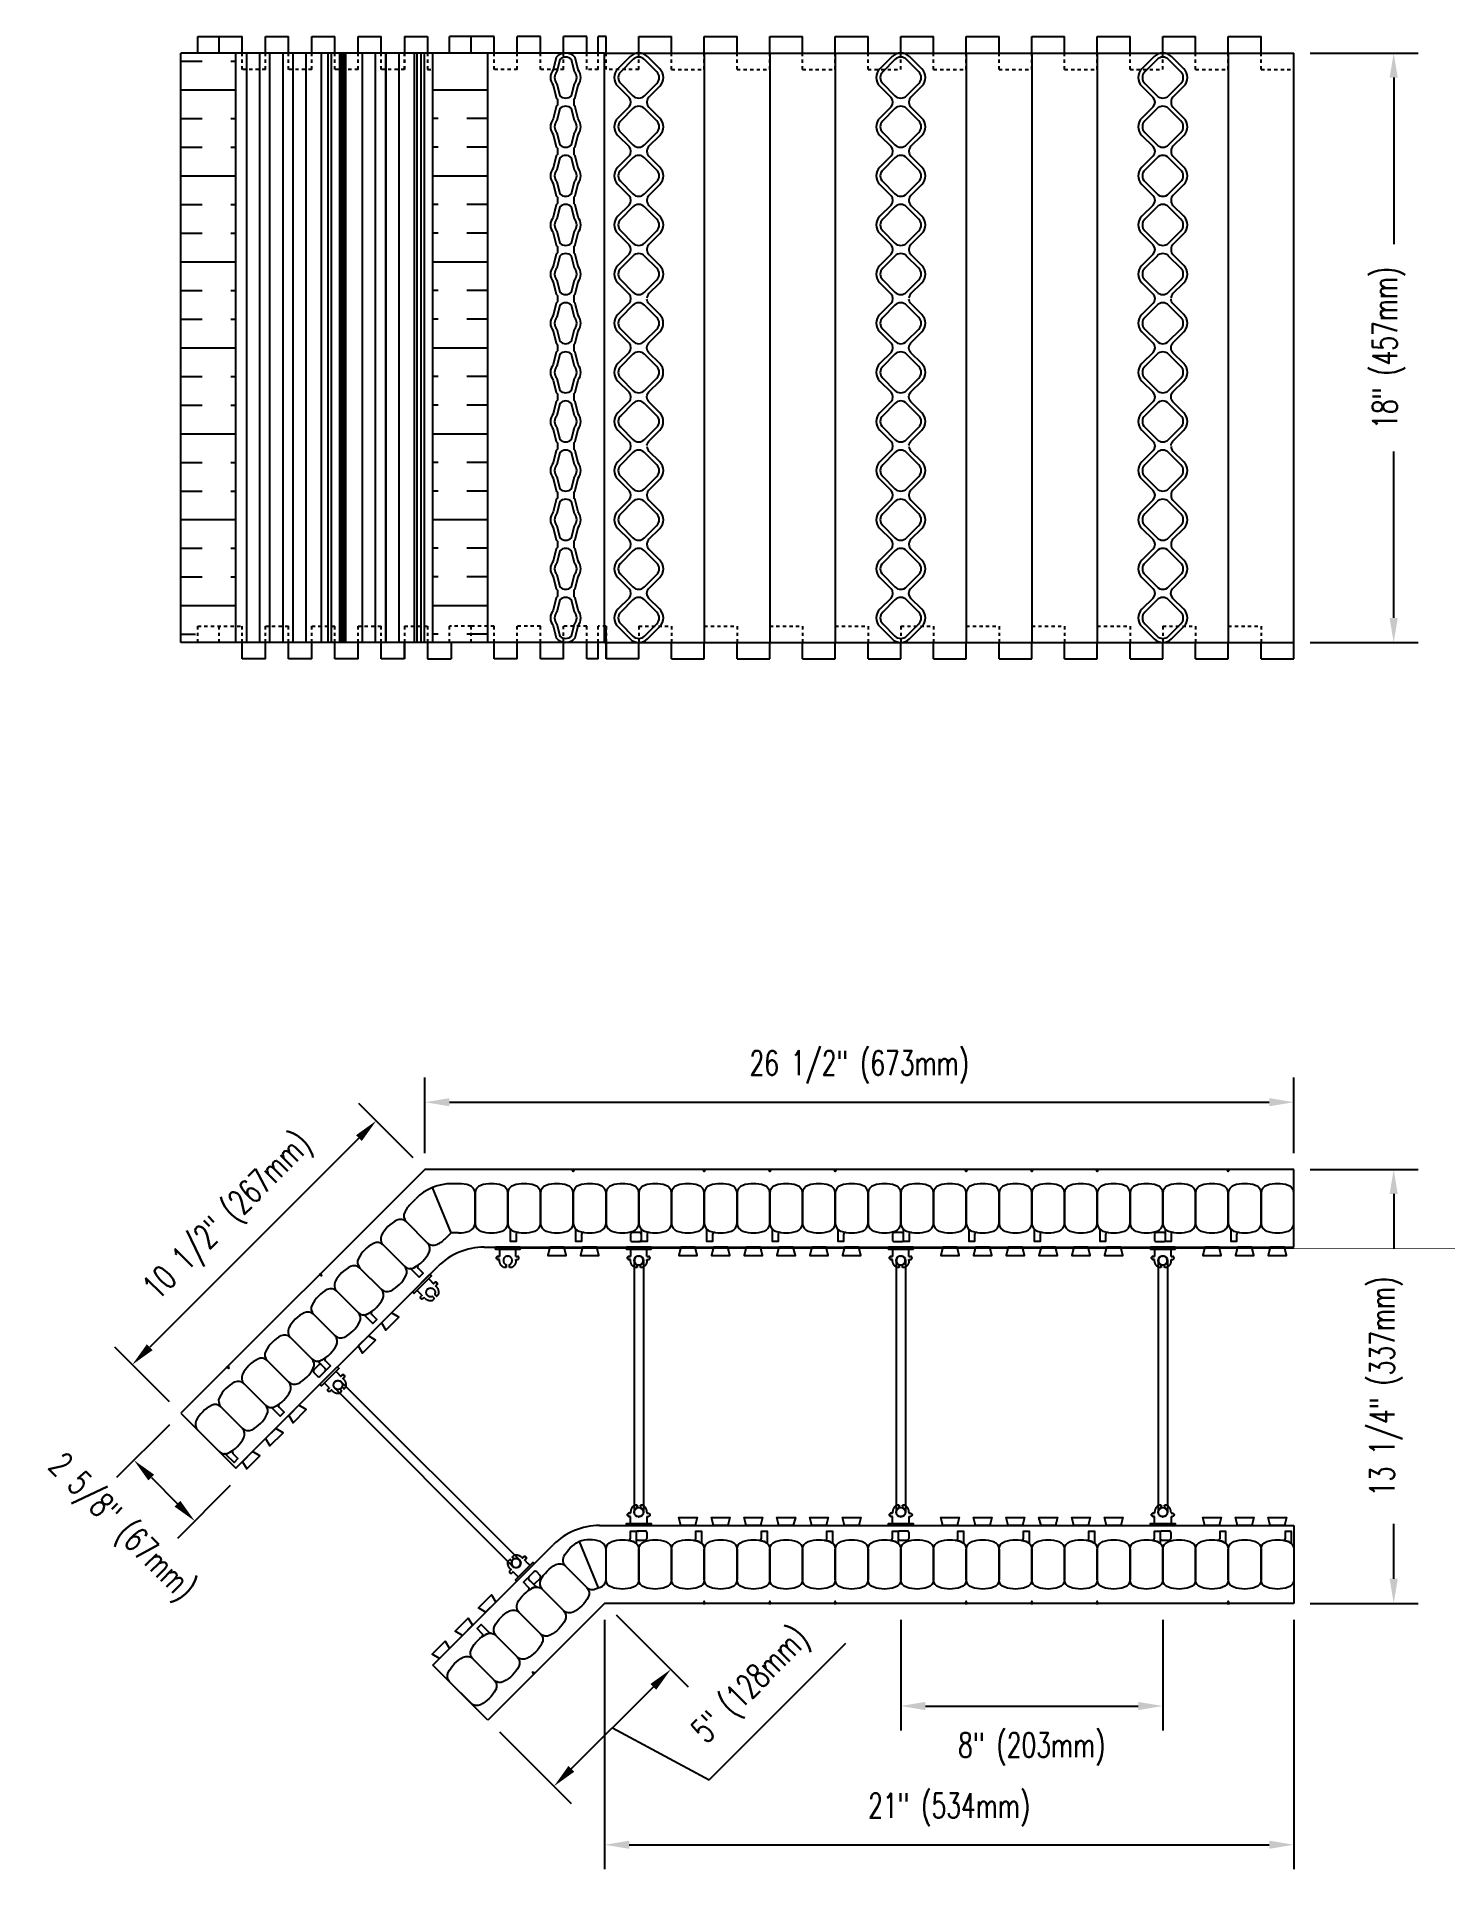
# Model space of a CAD drawing. Header units: inches. Extents: x 191.2 to 234.1, y 83.4 to 139.4.
import ezdxf

# ---------------------------------------------------------------- set-up
doc = ezdxf.new("R2010")
doc.units = ezdxf.units.IN
doc.header["$MEASUREMENT"] = 0
doc.linetypes.add('DASHED2', pattern=[0.375, 0.25, -0.125])
for name, color, linetype in [('HATCH', 12, 'Continuous'), ('line25', 2, 'Continuous'), ('LINE50', 5, 'Continuous'), ('LINE8', 8, 'Continuous'), ('LINE9', 9, 'Continuous'), ('TEXT', 4, 'Continuous')]:
    doc.layers.add(name, color=color, linetype=linetype)
doc.styles.add('DIM', font='romans.shx', dxfattribs={"width": 0.7})
doc.dimstyles.new('ext_8', dxfattribs={"dimscale": 8, "dimtxt": 0.09375, "dimasz": 0.09375, "dimexe": 0.09375, "dimexo": 0.0625, "dimgap": 0.0625, "dimtad": 1, "dimdec": 1, "dimzin": 3, "dimdsep": 46, "dimlunit": 4, "dimtxsty": 'DIM', "dimcen": 0.09, "dimdle": 0.09375, "dimclrt": 4, "dimadec": 0, "dimazin": 0, "dimtfac": 1, "dimtdec": 1, "dimtmove": 2, "dimatfit": 3, "dimfxl": 0, "dimfrac": 2, "dimtolj": 1, "dimtzin": 0, "dimarcsym": 0})

msp = doc.modelspace()

# ---------------------------------------------------------------- blocks, each defined once
blk = doc.blocks.new('WEB_INSERT_FRONT')
for p, q in [((-0.265, 8.89), (-0.64, 8.515)), ((0.64, 8.515), (0.265, 8.89)), ((-0.64, 7.985), (-0.297, 7.641)), ((0.309, 7.653), (0.64, 7.985)), ((-0.297, 7.359), (-0.64, 7.015)), ((0.25, 7.512), (0.25, 7.488)), ((0.64, 7.015), (0.309, 7.347)), ((-0.64, 6.485), (-0.297, 6.141)), ((0.309, 6.153), (0.64, 6.485)), ((-0.297, 5.859), (-0.64, 5.515)), ((0.25, 6.012), (0.25, 5.988)), ((0.64, 5.515), (0.309, 5.847)), ((-0.64, 4.985), (-0.297, 4.641)), ((0.25, 4.512), (0.25, 4.488)), ((0.309, 4.653), (0.64, 4.985)), ((-0.297, 4.359), (-0.64, 4.015)), ((0.64, 4.015), (0.309, 4.347)), ((-0.297, 3.141), (-0.64, 3.485)), ((0.309, 3.153), (0.64, 3.485)), ((-0.297, 2.859), (-0.64, 2.515)), ((0.25, 3.012), (0.25, 2.988)), ((0.64, 2.515), (0.309, 2.847)), ((-0.64, 1.985), (-0.297, 1.641)), ((0.309, 1.653), (0.64, 1.985)), ((-0.297, 1.359), (-0.64, 1.015)), ((-0.64, 0.485), (-0.297, 0.141)), ((-0.297, -0.141), (-0.64, -0.485)), ((-0.64, -1.015), (-0.297, -1.359)), ((-0.297, -1.641), (-0.64, -1.985)), ((-0.64, -2.515), (-0.297, -2.859)), ((-0.297, -3.141), (-0.64, -3.485)), ((0.64, -3.485), (0.309, -3.153)), ((-0.64, -4.015), (-0.297, -4.359)), ((0.309, -4.347), (0.64, -4.015)), ((-0.297, -4.641), (-0.64, -4.985)), ((0.25, -4.488), (0.25, -4.512)), ((0.64, -4.985), (0.309, -4.653)), ((-0.64, -5.515), (-0.297, -5.859)), ((0.309, -5.847), (0.64, -5.515)), ((-0.297, -6.141), (-0.64, -6.485)), ((0.25, -5.988), (0.25, -6.012)), ((0.64, -6.485), (0.309, -6.153)), ((-0.64, -7.015), (-0.297, -7.359)), ((0.297, -7.359), (0.64, -7.015)), ((-0.297, -7.641), (-0.64, -7.985)), ((0.64, -7.985), (0.297, -7.641)), ((-0.64, -8.515), (-0.265, -8.89)), ((0.265, -8.89), (0.64, -8.515))]:
    blk.add_line(p, q)
for points in [[(-0.552, 8.073), (-0.177, 7.698, 0.414214), (0.177, 7.698), (0.552, 8.073, 0.414214), (0.552, 8.427), (0.177, 8.802, 0.414214), (-0.177, 8.802), (-0.552, 8.427, 0.414214)], [(-0.552, 6.573), (-0.177, 6.198, 0.414214), (0.177, 6.198), (0.552, 6.573, 0.414214), (0.552, 6.927), (0.177, 7.302, 0.414214), (-0.177, 7.302), (-0.552, 6.927, 0.414214)], [(-0.552, 5.073), (-0.177, 4.698, 0.414214), (0.177, 4.698), (0.552, 5.073, 0.414214), (0.552, 5.427), (0.177, 5.802, 0.414214), (-0.177, 5.802), (-0.552, 5.427, 0.414214)], [(-0.552, 3.573), (-0.177, 3.198, 0.414214), (0.177, 3.198), (0.552, 3.573, 0.414214), (0.552, 3.927), (0.177, 4.302, 0.414214), (-0.177, 4.302), (-0.552, 3.927, 0.414214)], [(-0.552, 3.573), (-0.177, 3.198, 0.414214), (0.177, 3.198), (0.552, 3.573, 0.414214), (0.552, 3.927), (0.177, 4.302, 0.414214), (-0.177, 4.302), (-0.552, 3.927, 0.414214)], [(-0.552, 2.073), (-0.177, 1.698, 0.414214), (0.177, 1.698), (0.552, 2.073, 0.414214), (0.552, 2.427), (0.177, 2.802, 0.414214), (-0.177, 2.802), (-0.552, 2.427, 0.414214)], [(-0.552, 0.573), (-0.177, 0.198, 0.414214), (0.177, 0.198), (0.552, 0.573, 0.414214), (0.552, 0.927), (0.177, 1.302, 0.414214), (-0.177, 1.302), (-0.552, 0.927, 0.414214)], [(-0.552, -0.927), (-0.177, -1.302, 0.414214), (0.177, -1.302), (0.552, -0.927, 0.414214), (0.552, -0.573), (0.177, -0.198, 0.414214), (-0.177, -0.198), (-0.552, -0.573, 0.414214)], [(-0.552, -2.427), (-0.177, -2.802, 0.414214), (0.177, -2.802), (0.552, -2.427, 0.414214), (0.552, -2.073), (0.177, -1.698, 0.414214), (-0.177, -1.698), (-0.552, -2.073, 0.414214)], [(-0.552, -3.927), (-0.177, -4.302, 0.414214), (0.177, -4.302), (0.552, -3.927, 0.414214), (0.552, -3.573), (0.177, -3.198, 0.414214), (-0.177, -3.198), (-0.552, -3.573, 0.414214)], [(-0.552, -5.427), (-0.177, -5.802, 0.414214), (0.177, -5.802), (0.552, -5.427, 0.414214), (0.552, -5.073), (0.177, -4.698, 0.414214), (-0.177, -4.698), (-0.552, -5.073, 0.414214)], [(-0.552, -6.927), (-0.177, -7.302, 0.414214), (0.177, -7.302), (0.552, -6.927, 0.414214), (0.552, -6.573), (0.177, -6.198, 0.414214), (-0.177, -6.198), (-0.552, -6.573, 0.414214)], [(-0.552, -8.427), (-0.177, -8.802, 0.414214), (0.177, -8.802), (0.552, -8.427, 0.414214), (0.552, -8.073), (0.177, -7.698, 0.414214), (-0.177, -7.698), (-0.552, -8.073, 0.414214)]]:
    blk.add_lwpolyline(points, format="xyb", close=True)
blk.add_lwpolyline([(0.25, -2.988, -0.198912), (0.309, -2.847), (0.64, -2.515, 0.414214), (0.64, -1.985), (0.309, -1.653, -0.198912), (0.25, -1.512), (0.25, -1.488, -0.198912), (0.309, -1.347), (0.64, -1.015, 0.414214), (0.64, -0.485), (0.309, -0.153, -0.198912), (0.25, -0.012), (0.25, 0.012, -0.198912), (0.309, 0.153), (0.64, 0.485, 0.414214), (0.64, 1.015), (0.309, 1.347, -0.198912), (0.25, 1.488)], format="xyb")
for centre, radius, start, end in [((0, 8.625), 0.375, 45, 135), ((-0.375, 8.25), 0.375, 135, 225), ((0.375, 8.25), 0.375, 315, 45), ((-0.438, 7.5), 0.2, 315, 45), ((0.45, 7.512), 0.2, 135, 180), ((0.45, 7.488), 0.2, 180, 225), ((-0.375, 6.75), 0.375, 135, 225), ((0.375, 6.75), 0.375, 315, 45), ((-0.438, 6), 0.2, 315, 45), ((0.45, 6.012), 0.2, 135, 180), ((0.45, 5.988), 0.2, 180, 225), ((-0.375, 5.25), 0.375, 135, 225), ((0.375, 5.25), 0.375, 315, 45), ((-0.438, 4.5), 0.2, 315, 45), ((0.45, 4.512), 0.2, 135, 180), ((0.45, 4.488), 0.2, 180, 225), ((-0.375, 3.75), 0.375, 135, 225), ((0.375, 3.75), 0.375, 315, 45), ((-0.438, 3), 0.2, 315, 45), ((0.45, 3.012), 0.2, 135, 180), ((0.45, 2.988), 0.2, 180, 225), ((-0.375, 2.25), 0.375, 135, 225), ((0.375, 2.25), 0.375, 315, 45), ((-0.438, 1.5), 0.2, 315, 45), ((0.45, 1.512), 0.2, 135, 180), ((-0.375, 0.75), 0.375, 135, 225), ((-0.438, 0), 0.2, 315, 45), ((-0.375, -0.75), 0.375, 135, 225), ((-0.438, -1.5), 0.2, 315, 45), ((-0.375, -2.25), 0.375, 135, 225), ((-0.438, -3), 0.2, 315, 45), ((0.45, -3.012), 0.2, 180, 225), ((-0.375, -3.75), 0.375, 135, 225), ((0.375, -3.75), 0.375, 315, 45), ((-0.438, -4.5), 0.2, 315, 45), ((0.45, -4.488), 0.2, 135, 180), ((-0.375, -5.25), 0.375, 135, 225), ((0.45, -4.512), 0.2, 180, 225), ((0.375, -5.25), 0.375, 315, 45), ((-0.438, -6), 0.2, 315, 45), ((0.45, -5.988), 0.2, 135, 180), ((0.45, -6.012), 0.2, 180, 225), ((-0.375, -6.75), 0.375, 135, 225), ((0.375, -6.75), 0.375, 315, 45), ((-0.438, -7.5), 0.2, 315, 45), ((0.438, -7.5), 0.2, 135, 225), ((-0.375, -8.25), 0.375, 135, 225), ((0.375, -8.25), 0.375, 315, 45), ((0, -8.625), 0.375, 225, 315)]:
    blk.add_arc(centre, radius, start, end)
blk = doc.blocks.new('*D16')
at = {"layer": 'Defpoints', "color": 0}
for p in [(229.556, 106.824), (203.025, 104.773), (229.556, 104.773)]:
    blk.add_point(p, dxfattribs=at)
at = {"layer": 'TEXT', "color": 0, "lineweight": -2}
for p, q in [((203.025, 105.273), (203.025, 107.574)), ((229.556, 105.273), (229.556, 107.574)), ((203.775, 106.824), (228.806, 106.824))]:
    blk.add_line(p, q, dxfattribs=at)
at = {"layer": 'TEXT', "color": 0}
for points in [[(203.775, 106.949), (203.775, 106.699), (203.025, 106.824)], [(228.806, 106.949), (228.806, 106.699), (229.556, 106.824)]]:
    blk.add_solid(points, dxfattribs=at)
at = {"layer": 'TEXT', "color": 4, "insert": (216.29, 107.895), "char_height": 0.75, "attachment_point": 5, "style": 'DIM'}
blk.add_mtext('\\A1;26 1/2" (673mm)', dxfattribs=at)
blk = doc.blocks.new('*D17')
at = {"layer": 'Defpoints', "color": 0}
for p in [(217.556, 91.523), (225.556, 91.523), (225.556, 88.388)]:
    blk.add_point(p, dxfattribs=at)
at = {"layer": 'TEXT', "color": 0, "lineweight": -2}
for p, q in [((217.556, 91.023), (217.556, 87.638)), ((225.556, 91.023), (225.556, 87.638)), ((218.306, 88.388), (224.806, 88.388))]:
    blk.add_line(p, q, dxfattribs=at)
at = {"layer": 'TEXT', "color": 0}
for points in [[(218.306, 88.513), (218.306, 88.263), (217.556, 88.388)], [(224.806, 88.513), (224.806, 88.263), (225.556, 88.388)]]:
    blk.add_solid(points, dxfattribs=at)
at = {"layer": 'TEXT', "color": 4, "insert": (221.556, 87.072), "char_height": 0.75, "attachment_point": 5, "style": 'DIM'}
blk.add_mtext('\\A1;8" (203mm)', dxfattribs=at)
blk = doc.blocks.new('*D18')
at = {"layer": 'Defpoints', "color": 0}
for p in [(229.556, 104.773), (232.605, 104.773), (229.556, 91.523)]:
    blk.add_point(p, dxfattribs=at)
at = {"layer": 'TEXT', "color": 0, "lineweight": -2}
for p, q in [((230.056, 104.773), (233.355, 104.773)), ((232.605, 104.023), (232.605, 102.348)), ((232.605, 92.273), (232.605, 93.948)), ((230.056, 91.523), (233.355, 91.523))]:
    blk.add_line(p, q, dxfattribs=at)
at = {"layer": 'TEXT', "color": 0}
for points in [[(232.48, 104.023), (232.73, 104.023), (232.605, 104.773)], [(232.48, 92.273), (232.73, 92.273), (232.605, 91.523)]]:
    blk.add_solid(points, dxfattribs=at)
at = {"layer": 'TEXT', "color": 4, "insert": (232.376, 98.148), "char_height": 0.75, "attachment_point": 5, "rotation": 90, "style": 'DIM'}
blk.add_mtext('\\A1;13 1/4" (337mm)', dxfattribs=at)
blk = doc.blocks.new('*D21')
at = {"layer": 'Defpoints', "color": 0}
for p in [(229.556, 138.86), (232.605, 138.86), (229.556, 120.86)]:
    blk.add_point(p, dxfattribs=at)
at = {"layer": 'TEXT', "color": 0, "lineweight": -2}
for p, q in [((230.056, 138.86), (233.355, 138.86)), ((232.605, 138.11), (232.605, 133.022)), ((232.605, 121.61), (232.605, 126.697)), ((230.056, 120.86), (233.355, 120.86))]:
    blk.add_line(p, q, dxfattribs=at)
at = {"layer": 'TEXT', "color": 0}
for points in [[(232.48, 138.11), (232.73, 138.11), (232.605, 138.86)], [(232.48, 121.61), (232.73, 121.61), (232.605, 120.86)]]:
    blk.add_solid(points, dxfattribs=at)
at = {"layer": 'TEXT', "color": 4, "insert": (232.46, 129.86), "char_height": 0.75, "attachment_point": 5, "rotation": 90, "style": 'DIM'}
blk.add_mtext('\\A1;18" (457mm)', dxfattribs=at)
blk = doc.blocks.new('*D19')
at = {"layer": 'Defpoints', "color": 0}
for p in [(203.025, 104.773), (194.094, 98.811), (195.578, 97.327)]:
    blk.add_point(p, dxfattribs=at)
at = {"layer": 'TEXT', "color": 0, "lineweight": -2}
for p, q in [((202.671, 105.127), (201.01, 106.788)), ((201.01, 105.727), (194.624, 99.341)), ((195.225, 97.68), (193.564, 99.341))]:
    blk.add_line(p, q, dxfattribs=at)
at = {"layer": 'TEXT', "color": 0}
for points in [[(200.922, 105.816), (201.099, 105.639), (201.541, 106.258)], [(194.536, 99.43), (194.713, 99.253), (194.094, 98.811)]]:
    blk.add_solid(points, dxfattribs=at)
at = {"layer": 'TEXT', "color": 4, "insert": (197.06, 103.292), "char_height": 0.75, "attachment_point": 5, "rotation": 45, "style": 'DIM'}
blk.add_mtext('\\A1;10 1/2" (267mm)', dxfattribs=at)
blk = doc.blocks.new('*D20')
at = {"layer": 'Defpoints', "color": 0}
for p in [(195.578, 97.327), (197.435, 95.47), (196, 94.036)]:
    blk.add_point(p, dxfattribs=at)
at = {"layer": 'TEXT', "color": 0, "lineweight": -2}
for p, q in [((195.225, 96.973), (193.614, 95.362)), ((194.674, 95.362), (195.47, 94.566)), ((197.081, 95.117), (195.47, 93.506))]:
    blk.add_line(p, q, dxfattribs=at)
at = {"layer": 'TEXT', "color": 0}
for points in [[(194.763, 95.45), (194.586, 95.273), (194.144, 95.892)], [(195.558, 94.655), (195.381, 94.478), (196, 94.036)]]:
    blk.add_solid(points, dxfattribs=at)
at = {"layer": 'TEXT', "color": 4, "insert": (193.722, 93.791), "char_height": 0.75, "attachment_point": 5, "rotation": 315, "style": 'DIM'}
blk.add_mtext('\\A1;2 5/8" (67mm)', dxfattribs=at)
blk = doc.blocks.new('WEB8_CENTRE_TOP')
at = {"layer": 'LINE9'}
for p, q in [((-0.141, 7.688), (-0.141, 0)), ((0.141, 7.688), (0.141, 0))]:
    blk.add_line(p, q, dxfattribs=at)
for centre in [(0, 7.688), (0, 0)]:
    blk.add_circle(centre, 0.141, dxfattribs=at)
blk = doc.blocks.new('Connector')
blk.add_point((0.271, 0))
at = {"layer": 'LINE9'}
for p, q in [((0, 0.375), (0, -0.375)), ((0.062, -0.375), (0.062, 0.375)), ((0.281, 0.25), (0.062, 0.25))]:
    blk.add_line(p, q, dxfattribs=at)
for points, weights in [([(0.007, 0.375), (0.004, 0.375), (0, 0.375)], [1, 0.972587069138, 0.950305488115]), ([(0.327, 0.343), (0.308, 0.343), (0.281, 0.317), (0.281, 0.297)], [1, 0.85355339, 0.85355339, 1]), ([(0.328, 0.343), (0.327, 0.343), (0.327, 0.343)], [1, 0.70710678, 1]), ([(0.375, 0.297), (0.375, 0.317), (0.348, 0.343), (0.329, 0.343)], [1, 0.85355339, 0.85355339, 1]), ([(0.406, 0.25), (0.546, 0.25), (0.619, 0.131)], [0.958404415409, 0.794674173519, 0.864651571113]), ([(0.619, 0.052), (0.612, 0.049), (0.604, 0.049)], [0.83615024178, 0.892081430621, 1]), ([(0, -0.375), (0.004, -0.375), (0.007, -0.375)], [0.950305488115, 0.972587069138, 1]), ([(0.281, -0.297), (0.281, -0.317), (0.308, -0.343), (0.327, -0.343)], [1, 0.85355339, 0.85355339, 1]), ([(0.327, -0.343), (0.281, -0.343), (0.281, -0.297)], [1, 0.70710678, 1]), ([(0.329, -0.343), (0.348, -0.343), (0.375, -0.317), (0.375, -0.297)], [1, 0.85355339, 0.85355339, 1]), ([(0.375, -0.297), (0.375, -0.343), (0.329, -0.343)], [1, 0.70710678, 1]), ([(0.619, -0.131), (0.546, -0.25), (0.406, -0.25)], [0.864651574428, 0.794674169686, 0.958404415195]), ([(0.604, -0.049), (0.612, -0.049), (0.619, -0.052)], [1, 0.89208144177, 0.836150253337])]:
    blk.add_rational_spline(points, weights, degree=2, dxfattribs=at)
for points, degree in [([(0, 0.375), (0.002, 0.375), (0.005, 0.375), (0.007, 0.375)], 3), ([(0.007, 0.375), (0.021, 0.375), (0.051, 0.375), (0.062, 0.375), (0.062, 0.375)], 3), ([(0.281, 0.25), (0.281, 0.297)], 1), ([(0.327, 0.343), (0.327, 0.343), (0.328, 0.343), (0.328, 0.343)], 3), ([(0.328, 0.343), (0.329, 0.343), (0.329, 0.343), (0.329, 0.343)], 3), ([(0.375, 0.25), (0.375, 0.297)], 1), ([(0.406, 0.25), (0.375, 0.25)], 1), ([(0.406, 0.25), (0.406, 0.25)], 1), ([(0.406, 0.25), (0.406, 0.25)], 1), ([(0.406, 0.25), (0.406, 0.25)], 1), ([(0.406, 0.25), (0.406, 0.25)], 1), ([(0.406, 0.25), (0.406, 0.25)], 1), ([(0.406, 0.25), (0.406, 0.25)], 1), ([(0.406, 0.25), (0.406, 0.25)], 1), ([(0.406, 0.25), (0.406, 0.25)], 1), ([(0.406, 0.25), (0.406, 0.25)], 1), ([(0.406, 0.25), (0.406, 0.25)], 1), ([(0.406, 0.25), (0.406, 0.25)], 1), ([(0.406, 0.25), (0.406, 0.25)], 1), ([(0.406, 0.25), (0.406, 0.25)], 1), ([(0.406, 0.25), (0.406, 0.25)], 1), ([(0.406, 0.25), (0.406, 0.25)], 1), ([(0.406, 0.25), (0.406, 0.25)], 1), ([(0.406, 0.25), (0.406, 0.25)], 1), ([(0.406, 0.25), (0.406, 0.25)], 1), ([(0.406, 0.25), (0.406, 0.25)], 1), ([(0.406, 0.25), (0.406, 0.25)], 1), ([(0.406, 0.25), (0.406, 0.25)], 1), ([(0.406, 0.25), (0.406, 0.25)], 1), ([(0.406, 0.25), (0.406, 0.25)], 1), ([(0.406, 0.25), (0.406, 0.25)], 1), ([(0.604, 0.049), (0.532, 0.049)], 1), ([(0.532, 0.049), (0.532, 0.049)], 1), ([(0.532, 0.049), (0.532, 0.049)], 1), ([(0.532, 0.049), (0.532, 0.049)], 1), ([(0.532, 0.049), (0.532, 0.049)], 1), ([(0.532, 0.049), (0.532, 0.049)], 1), ([(0.532, 0.049), (0.532, 0.049)], 1), ([(0.532, 0.049), (0.532, 0.049)], 1), ([(0.532, 0.049), (0.532, 0.049)], 1), ([(0.532, 0.049), (0.532, 0.049)], 1), ([(0.532, 0.049), (0.532, 0.049)], 1), ([(0.604, 0.049), (0.609, 0.049), (0.614, 0.05), (0.619, 0.052)], 3), ([(0.604, 0.049), (0.604, 0.049)], 1), ([(0.604, 0.049), (0.604, 0.049)], 1), ([(0.604, 0.049), (0.604, 0.049)], 1), ([(0.604, 0.049), (0.604, 0.049)], 1), ([(0.619, 0.131), (0.619, 0.052)], 1), ([(0.619, 0.131), (0.619, 0.131)], 1), ([(0.619, 0.131), (0.619, 0.131)], 1), ([(0.619, 0.131), (0.619, 0.131)], 1), ([(0.619, 0.131), (0.619, 0.131)], 1), ([(0.007, -0.375), (0.005, -0.375), (0.002, -0.375), (0, -0.375)], 3), ([(0.062, -0.375), (0.062, -0.375), (0.051, -0.375), (0.021, -0.375), (0.007, -0.375)], 3), ([(0.062, -0.25), (0.281, -0.25)], 1), ([(0.281, -0.297), (0.281, -0.25)], 1), ([(0.281, -0.25), (0.281, -0.297)], 1), ([(0.328, -0.343), (0.328, -0.343), (0.327, -0.343), (0.327, -0.343)], 3), ([(0.329, -0.343), (0.329, -0.343), (0.329, -0.343), (0.328, -0.343)], 3), ([(0.375, -0.25), (0.375, -0.297)], 1), ([(0.375, -0.297), (0.375, -0.25)], 1), ([(0.406, -0.25), (0.375, -0.25)], 1), ([(0.406, -0.25), (0.406, -0.25)], 1), ([(0.406, -0.25), (0.406, -0.25)], 1), ([(0.406, -0.25), (0.406, -0.25)], 1), ([(0.406, -0.25), (0.406, -0.25)], 1), ([(0.406, -0.25), (0.406, -0.25)], 1), ([(0.406, -0.25), (0.406, -0.25)], 1), ([(0.406, -0.25), (0.406, -0.25)], 1), ([(0.406, -0.25), (0.406, -0.25)], 1), ([(0.406, -0.25), (0.406, -0.25)], 1), ([(0.406, -0.25), (0.406, -0.25)], 1), ([(0.406, -0.25), (0.406, -0.25)], 1), ([(0.532, -0.049), (0.604, -0.049)], 1), ([(0.604, -0.049), (0.58, -0.049), (0.556, -0.049), (0.532, -0.049)], 3), ([(0.532, -0.049), (0.532, -0.049)], 1), ([(0.532, -0.049), (0.532, -0.049)], 1), ([(0.532, -0.049), (0.532, -0.049)], 1), ([(0.532, -0.049), (0.532, -0.049)], 1), ([(0.619, -0.052), (0.614, -0.05), (0.609, -0.049), (0.604, -0.049)], 3), ([(0.604, -0.049), (0.604, -0.049)], 1), ([(0.604, -0.049), (0.604, -0.049)], 1), ([(0.604, -0.049), (0.604, -0.049)], 1), ([(0.604, -0.049), (0.604, -0.049)], 1), ([(0.604, -0.049), (0.604, -0.049)], 1), ([(0.604, -0.049), (0.604, -0.049)], 1), ([(0.604, -0.049), (0.604, -0.049)], 1), ([(0.604, -0.049), (0.604, -0.049)], 1), ([(0.619, -0.052), (0.619, -0.131)], 1), ([(0.619, -0.131), (0.619, -0.131)], 1), ([(0.619, -0.131), (0.619, -0.131)], 1), ([(0.619, -0.131), (0.619, -0.131)], 1), ([(0.619, -0.131), (0.619, -0.131)], 1)]:
    blk.add_open_spline(points, degree=degree, dxfattribs=at)
for points, weights, knots in [([(0.062, 0.375), (0.062, 0.375), (0.046, 0.375), (0.03, 0.375), (0.007, 0.375)], [0.868718858569, 0.861102746415, 1, 0.861102734288, 0.868718859898], [0, 0, 0, 0.5, 0.5, 1, 1, 1]), ([(0.532, 0.049), (0.472, 0.203), (0.333, 0.113), (0.157, 0), (0.333, -0.113), (0.472, -0.203), (0.532, -0.049)], [0.899508922286, 0.599718215298, 1, 0.54226024, 1, 0.599718224335, 0.899508908749], [0, 0, 0, 0.318112, 0.318112, 0.681888, 0.681888, 1, 1, 1]), ([(0.007, -0.375), (0.03, -0.375), (0.046, -0.375), (0.062, -0.375), (0.062, -0.375)], [0.868718859319, 0.861102739573, 1, 0.861102742958, 0.868718858948], [0, 0, 0, 0.5, 0.5, 1, 1, 1])]:
    blk.add_rational_spline(points, weights, degree=2, knots=knots, dxfattribs=at)
blk = doc.blocks.new('*D22')
at = {"layer": 'Defpoints', "color": 0}
for p in [(208.513, 91.523), (204.948, 87.957), (206.967, 85.938)]:
    blk.add_point(p, dxfattribs=at)
at = {"layer": 'TEXT', "color": 0, "lineweight": -2}
for p, q in [((208.867, 91.17), (211.063, 88.974)), ((211.704, 86.13), (215.876, 90.302)), ((210.002, 88.974), (207.497, 86.469)), ((205.301, 87.604), (207.497, 85.408)), ((208.75, 87.721), (211.704, 86.13))]:
    blk.add_line(p, q, dxfattribs=at)
at = {"layer": 'TEXT', "color": 0}
for points in [[(209.914, 89.062), (210.09, 88.885), (210.532, 89.504)], [(207.409, 86.557), (207.585, 86.38), (206.967, 85.938)]]:
    blk.add_solid(points, dxfattribs=at)
at = {"layer": 'TEXT', "color": 4, "insert": (213.033, 88.974), "char_height": 0.75, "attachment_point": 5, "rotation": 45, "style": 'DIM'}
blk.add_mtext('\\A1;5" (128mm)', dxfattribs=at)
blk = doc.blocks.new('*D23')
at = {"layer": 'Defpoints', "color": 0}
for p in [(208.513, 91.523), (229.556, 91.523), (229.556, 84.151)]:
    blk.add_point(p, dxfattribs=at)
at = {"layer": 'TEXT', "color": 0, "lineweight": -2}
for p, q in [((208.513, 91.023), (208.513, 83.401)), ((229.556, 91.023), (229.556, 83.401)), ((209.263, 84.151), (228.806, 84.151))]:
    blk.add_line(p, q, dxfattribs=at)
at = {"layer": 'TEXT', "color": 0}
for points in [[(209.263, 84.276), (209.263, 84.026), (208.513, 84.151)], [(228.806, 84.276), (228.806, 84.026), (229.556, 84.151)]]:
    blk.add_solid(points, dxfattribs=at)
at = {"layer": 'TEXT', "color": 4, "insert": (219.035, 85.222), "char_height": 0.75, "attachment_point": 5, "style": 'DIM'}
blk.add_mtext('\\A1;21" (534mm)', dxfattribs=at)

# ---------------------------------------------------------------- dimensions: what is measured, and where the dimension line sits
at = {"layer": 'TEXT'}
for base, p1, p2, angle, text, picture, middle, dimtype in [((232.605, 138.86), (229.556, 120.86), (229.556, 138.86), 90, '18" (457mm)', '*D21', (232.46, 129.86), 160), ((232.605, 104.773), (229.556, 91.523), (229.556, 104.773), 90, '13 1/4" (337mm)', '*D18', (232.376, 98.148), 160), ((196, 94.036), (195.578, 97.327), (197.435, 95.47), 315, '2 5/8" (67mm)', '*D20', (193.722, 93.791), 161)]:
    dim = msp.add_linear_dim(base=base, p1=p1, p2=p2, angle=angle, text=text, dimstyle='ext_8', dxfattribs=at)
    dim.commit()
    dim.dimension.update_dxf_attribs({"geometry": picture, "text_midpoint": middle, "dimtype": dimtype})
for base, p1, p2, text, picture, middle in [((229.556, 106.824), (203.025, 104.773), (229.556, 104.773), '26 1/2" (673mm)', '*D16', (216.29, 107.895)), ((229.556, 84.151), (208.513, 91.523), (229.556, 91.523), '21" (534mm)', '*D23', (219.035, 85.222))]:
    dim = msp.add_linear_dim(base=base, p1=p1, p2=p2, text=text, dimstyle='ext_8', dxfattribs=at)
    dim.commit()
    dim.dimension.update_dxf_attribs({"geometry": picture, "text_midpoint": middle})
dim = msp.add_aligned_dim(p1=(203.025, 104.773), p2=(195.578, 97.327), distance=-2.099, text='10 1/2" (267mm)', dimstyle='ext_8', dxfattribs=at)
dim.commit()
dim.dimension.update_dxf_attribs({"geometry": '*D19', "text_midpoint": (197.06, 103.292)})
dim = msp.add_aligned_dim(p1=(208.513, 91.523), p2=(204.948, 87.957), distance=2.855, text='5" (128mm)', dimstyle='ext_8', override={"dimtmove": 1}, dxfattribs=at)
dim.commit()
dim.dimension.update_dxf_attribs({"geometry": '*D22', "text_midpoint": (211.3, 87.241)})
dim = msp.add_linear_dim(base=(225.556, 88.388), p1=(217.556, 91.523), p2=(225.556, 91.523), text='8" (203mm)', dimstyle='ext_8', dxfattribs=at)
dim.commit()
dim.dimension.update_dxf_attribs({"geometry": '*D17', "text_midpoint": (221.556, 87.072), "dimtype": 160})

# ---------------------------------------------------------------- hatches: boundary and pattern name
at = {"layer": 'HATCH'}
h = msp.add_hatch(dxfattribs=at)
h.set_pattern_fill('INSUL', color=256, scale=7, style=0)
h.set_pattern_definition([(0, (198.8488, 129.86), (0, 2.625), []), (0, (198.8488, 130.735), (0, 2.625), [0.875, -0.875]), (0, (198.8488, 131.61), (0, 2.625), [0.875, -0.875])])
h.paths.add_polyline_path([(197.258, 138.86), (195.578, 138.86), (195.578, 120.86), (196.019, 120.86), (196.019, 121.36), (197.258, 121.36)])
h = msp.add_hatch(dxfattribs=at)
h.set_pattern_fill('INSUL', color=256, scale=7, angle=180, style=0)
h.set_pattern_definition([(180, (201.6773, 129.86), (-3e-16, -2.625), []), (180, (201.6773, 128.985), (-3e-16, -2.625), [0.875, -0.875]), (180, (201.6773, 128.11), (-3e-16, -2.625), [0.875, -0.875])])
h.paths.add_polyline_path([(204.948, 138.36), (203.709, 138.36), (203.268, 138.36), (203.268, 120.86), (204.948, 120.86)])

# ---------------------------------------------------------------- linework, layer by layer
for p, q in [((196.092, 139.36), (197.451, 139.36)), ((196.092, 138.86), (196.092, 139.36)), ((196.744, 138.86), (196.744, 139.36)), ((197.451, 138.86), (197.451, 139.36)), ((198.158, 139.36), (198.865, 139.36)), ((198.158, 138.86), (198.158, 139.36)), ((198.865, 138.86), (198.865, 139.36)), ((199.572, 139.36), (200.279, 139.36)), ((199.572, 138.86), (199.572, 139.36)), ((200.279, 138.86), (200.279, 139.36)), ((200.986, 139.36), (201.694, 139.36)), ((200.986, 138.86), (200.986, 139.36)), ((201.694, 138.86), (201.694, 139.36)), ((202.401, 139.36), (202.401, 138.86)), ((202.401, 139.36), (203.108, 139.36)), ((203.108, 139.36), (203.108, 138.86)), ((197.589, 120.86), (197.589, 138.86)), ((197.987, 120.86), (197.987, 138.86)), ((198.296, 120.86), (198.296, 138.86)), ((198.694, 120.86), (198.694, 138.86)), ((199.004, 120.86), (199.004, 138.86)), ((199.401, 120.86), (199.401, 138.86)), ((201.125, 120.86), (201.125, 138.86)), ((201.523, 120.86), (201.523, 138.86)), ((201.832, 120.86), (201.832, 138.86)), ((201.832, 138.86), (201.832, 120.86)), ((202.23, 138.86), (202.23, 120.86)), ((211.556, 138.86), (211.556, 120.86)), ((213.556, 138.86), (213.556, 120.86)), ((215.556, 138.86), (215.556, 120.86)), ((219.556, 138.86), (219.556, 120.86)), ((221.556, 138.86), (221.556, 120.86)), ((223.556, 138.86), (223.556, 120.86)), ((227.556, 138.86), (227.556, 120.86)), ((207.074, 137.455), (207.074, 137.264)), ((207.574, 137.455), (207.574, 137.264)), ((207.074, 135.955), (207.074, 135.764)), ((207.574, 135.955), (207.574, 135.764)), ((207.074, 134.455), (207.074, 134.264)), ((207.574, 134.455), (207.574, 134.264)), ((207.074, 132.955), (207.074, 132.764)), ((207.574, 132.955), (207.574, 132.764)), ((207.074, 131.455), (207.074, 131.264)), ((207.574, 131.455), (207.574, 131.264)), ((207.074, 129.955), (207.074, 129.764)), ((207.574, 129.955), (207.574, 129.764)), ((207.074, 128.455), (207.074, 128.264)), ((207.574, 128.455), (207.574, 128.264)), ((207.074, 126.955), (207.074, 126.764)), ((207.574, 126.955), (207.574, 126.764)), ((207.074, 125.455), (207.074, 125.264)), ((207.574, 125.455), (207.574, 125.264)), ((207.074, 123.955), (207.074, 123.764)), ((207.574, 123.955), (207.574, 123.764)), ((207.074, 122.455), (207.074, 122.264)), ((207.574, 122.455), (207.574, 122.264)), ((197.451, 120.36), (197.451, 120.86)), ((198.158, 120.36), (197.451, 120.36)), ((198.158, 120.36), (198.158, 120.86)), ((198.865, 120.36), (198.865, 120.86)), ((199.572, 120.36), (198.865, 120.36)), ((199.572, 120.36), (199.572, 120.86)), ((200.279, 120.36), (200.279, 120.86)), ((200.986, 120.36), (200.279, 120.36)), ((200.986, 120.36), (200.986, 120.86)), ((201.694, 120.36), (201.694, 120.86)), ((202.401, 120.36), (201.694, 120.36)), ((202.401, 120.36), (202.401, 120.86)), ((202.401, 120.86), (202.401, 120.36)), ((203.108, 120.86), (203.108, 120.36)), ((203.108, 120.36), (203.828, 120.36)), ((203.828, 120.86), (203.828, 120.36))]:
    msp.add_line(p, q, dxfattribs=at)
at = {"layer": 'HATCH', "linetype": 'DASHED2', "ltscale": 0.15}
for p, q in [((197.451, 138.36), (197.451, 138.86)), ((198.158, 138.36), (198.158, 138.86)), ((198.865, 138.36), (198.865, 138.86)), ((199.572, 138.36), (199.572, 138.86)), ((200.279, 138.36), (200.279, 138.86)), ((200.986, 138.36), (200.986, 138.86)), ((201.694, 138.36), (201.694, 138.86)), ((202.401, 138.36), (202.401, 138.86)), ((202.401, 138.86), (202.401, 138.36)), ((203.108, 138.86), (203.108, 138.36)), ((198.158, 138.36), (197.451, 138.36)), ((199.572, 138.36), (198.865, 138.36)), ((200.986, 138.36), (200.279, 138.36)), ((202.401, 138.36), (201.694, 138.36)), ((203.108, 138.36), (203.268, 138.36)), ((196.092, 120.86), (196.092, 121.36)), ((196.092, 121.36), (197.451, 121.36)), ((196.744, 120.86), (196.744, 121.36)), ((197.451, 120.86), (197.451, 121.36)), ((198.158, 121.36), (198.865, 121.36)), ((198.158, 120.86), (198.158, 121.36)), ((198.865, 120.86), (198.865, 121.36)), ((199.572, 121.36), (200.279, 121.36)), ((199.572, 120.86), (199.572, 121.36)), ((200.279, 120.86), (200.279, 121.36)), ((200.986, 121.36), (201.694, 121.36)), ((200.986, 120.86), (200.986, 121.36)), ((201.694, 120.86), (201.694, 121.36)), ((202.401, 121.36), (202.401, 120.86)), ((202.401, 121.36), (203.108, 121.36)), ((203.108, 121.36), (203.108, 120.86))]:
    msp.add_line(p, q, dxfattribs=at)
at = {"layer": 'HATCH'}
for points in [[(207.574, 137.455, 0.039868), (207.615, 137.499), (207.703, 137.874, 0.354683), (207.703, 138.346), (207.615, 138.721, 0.47636), (207.033, 138.721), (206.944, 138.346, 0.354683), (206.944, 137.874), (207.033, 137.499, 0.039868), (207.074, 137.455, 0.039868)], [(207.074, 137.264, 0.039868), (207.033, 137.221), (206.944, 136.846, 0.354683), (206.944, 136.374), (207.033, 135.999, 0.039868), (207.074, 135.955, 0.039868)], [(207.574, 135.955, 0.039868), (207.615, 135.999), (207.703, 136.374, 0.354683), (207.703, 136.846), (207.615, 137.221, 0.039868), (207.574, 137.264)], [(207.074, 135.764, 0.039868), (207.033, 135.721), (206.944, 135.346, 0.354683), (206.944, 134.874), (207.033, 134.499, 0.039868), (207.074, 134.455)], [(207.574, 134.455, 0.039868), (207.615, 134.499), (207.703, 134.874, 0.354683), (207.703, 135.346), (207.615, 135.721, 0.039868), (207.574, 135.764, 0.039868)], [(207.074, 134.264, 0.039868), (207.033, 134.221), (206.944, 133.846, 0.354683), (206.944, 133.374), (207.033, 132.999, 0.039868), (207.074, 132.955, 0.039868)], [(207.574, 132.955, 0.039868), (207.615, 132.999), (207.703, 133.374, 0.354683), (207.703, 133.846), (207.615, 134.221, 0.039868), (207.574, 134.264)], [(207.074, 132.764, 0.039868), (207.033, 132.721), (206.944, 132.346, 0.354683), (206.944, 131.874), (207.033, 131.499, 0.039868), (207.074, 131.455)], [(207.574, 131.455, 0.039868), (207.615, 131.499), (207.703, 131.874, 0.354683), (207.703, 132.346), (207.615, 132.721, 0.039868), (207.574, 132.764, 0.039868)], [(207.074, 131.264, 0.039868), (207.033, 131.221), (206.944, 130.846, 0.354683), (206.944, 130.374), (207.033, 129.999, 0.039868), (207.074, 129.955, 0.039868)], [(207.574, 129.955, 0.039868), (207.615, 129.999), (207.703, 130.374, 0.354683), (207.703, 130.846), (207.615, 131.221, 0.039868), (207.574, 131.264)], [(207.074, 129.764, 0.039868), (207.033, 129.721), (206.944, 129.346, 0.354683), (206.944, 128.874), (207.033, 128.499, 0.039868), (207.074, 128.455)], [(207.574, 128.455, 0.039868), (207.615, 128.499), (207.703, 128.874, 0.354683), (207.703, 129.346), (207.615, 129.721, 0.039868), (207.574, 129.764, 0.039868)], [(207.074, 128.264, 0.039868), (207.033, 128.221), (206.944, 127.846, 0.354683), (206.944, 127.374), (207.033, 126.999, 0.039868), (207.074, 126.955, 0.039868)], [(207.574, 126.955, 0.039868), (207.615, 126.999), (207.703, 127.374, 0.354683), (207.703, 127.846), (207.615, 128.221, 0.039868), (207.574, 128.264)], [(207.074, 126.764, 0.039868), (207.033, 126.721), (206.944, 126.346, 0.354683), (206.944, 125.874), (207.033, 125.499, 0.039868), (207.074, 125.455)], [(207.574, 125.455, 0.039868), (207.615, 125.499), (207.703, 125.874, 0.354683), (207.703, 126.346), (207.615, 126.721, 0.039868), (207.574, 126.764, 0.039868)], [(207.074, 125.264, 0.039868), (207.033, 125.221), (206.944, 124.846, 0.354683), (206.944, 124.374), (207.033, 123.999, 0.039868), (207.074, 123.955, 0.039868)], [(207.574, 123.955, 0.039868), (207.615, 123.999), (207.703, 124.374, 0.354683), (207.703, 124.846), (207.615, 125.221, 0.039868), (207.574, 125.264)], [(207.074, 123.764, 0.039868), (207.033, 123.721), (206.944, 123.346, 0.354683), (206.944, 122.874), (207.033, 122.499, 0.039868), (207.074, 122.455)], [(207.574, 122.455, 0.039868), (207.615, 122.499), (207.703, 122.874, 0.354683), (207.703, 123.346), (207.615, 123.721, 0.039868), (207.574, 123.764, 0.039868)], [(207.074, 122.264, 0.039868), (207.033, 122.221), (206.944, 121.846, 0.354683), (206.944, 121.374), (207.033, 120.999, 0.47636), (207.615, 120.999), (207.703, 121.374, 0.354683), (207.703, 121.846), (207.615, 122.221, 0.039868), (207.574, 122.264, 0.039868)]]:
    msp.add_lwpolyline(points, format="xyb", dxfattribs=at)
for points in [[(207.059, 137.933), (207.147, 137.558, 0.414214), (207.501, 137.558), (207.589, 137.933, 0.414214), (207.589, 138.287), (207.501, 138.662, 0.414214), (207.147, 138.662), (207.059, 138.287, 0.414214)], [(207.059, 136.433), (207.147, 136.058, 0.414214), (207.501, 136.058), (207.589, 136.433, 0.414214), (207.589, 136.787), (207.501, 137.162, 0.414214), (207.147, 137.162), (207.059, 136.787, 0.414214)], [(207.059, 134.933), (207.147, 134.558, 0.414214), (207.501, 134.558), (207.589, 134.933, 0.414214), (207.589, 135.287), (207.501, 135.662, 0.414214), (207.147, 135.662), (207.059, 135.287, 0.414214)], [(207.059, 133.433), (207.147, 133.058, 0.414214), (207.501, 133.058), (207.589, 133.433, 0.414214), (207.589, 133.787), (207.501, 134.162, 0.414214), (207.147, 134.162), (207.059, 133.787, 0.414214)], [(207.059, 133.433), (207.147, 133.058, 0.414214), (207.501, 133.058), (207.589, 133.433, 0.414214), (207.589, 133.787), (207.501, 134.162, 0.414214), (207.147, 134.162), (207.059, 133.787, 0.414214)], [(207.059, 131.933), (207.147, 131.558, 0.414214), (207.501, 131.558), (207.589, 131.933, 0.414214), (207.589, 132.287), (207.501, 132.662, 0.414214), (207.147, 132.662), (207.059, 132.287, 0.414214)], [(207.059, 130.433), (207.147, 130.058, 0.414214), (207.501, 130.058), (207.589, 130.433, 0.414214), (207.589, 130.787), (207.501, 131.162, 0.414214), (207.147, 131.162), (207.059, 130.787, 0.414214)], [(207.059, 128.933), (207.147, 128.558, 0.414214), (207.501, 128.558), (207.589, 128.933, 0.414214), (207.589, 129.287), (207.501, 129.662, 0.414214), (207.147, 129.662), (207.059, 129.287, 0.414214)], [(207.059, 127.433), (207.147, 127.058, 0.414214), (207.501, 127.058), (207.589, 127.433, 0.414214), (207.589, 127.787), (207.501, 128.162, 0.414214), (207.147, 128.162), (207.059, 127.787, 0.414214)], [(207.059, 125.933), (207.147, 125.558, 0.414214), (207.501, 125.558), (207.589, 125.933, 0.414214), (207.589, 126.287), (207.501, 126.662, 0.414214), (207.147, 126.662), (207.059, 126.287, 0.414214)], [(207.059, 124.433), (207.147, 124.058, 0.414214), (207.501, 124.058), (207.589, 124.433, 0.414214), (207.589, 124.787), (207.501, 125.162, 0.414214), (207.147, 125.162), (207.059, 124.787, 0.414214)], [(207.059, 122.933), (207.147, 122.558, 0.414214), (207.501, 122.558), (207.589, 122.933, 0.414214), (207.589, 123.287), (207.501, 123.662, 0.414214), (207.147, 123.662), (207.059, 123.287, 0.414214)], [(207.059, 121.433), (207.147, 121.058, 0.414214), (207.501, 121.058), (207.589, 121.433, 0.414214), (207.589, 121.787), (207.501, 122.162, 0.414214), (207.147, 122.162), (207.059, 121.787, 0.414214)]]:
    msp.add_lwpolyline(points, format="xyb", close=True, dxfattribs=at)
at = {"layer": 'line25'}
for p, q in [((204.434, 139.36), (203.782, 139.36)), ((203.782, 138.86), (203.782, 139.36)), ((205.141, 139.36), (204.434, 139.36)), ((204.434, 138.86), (204.434, 139.36)), ((205.141, 138.86), (205.141, 139.36)), ((206.555, 139.36), (205.848, 139.36)), ((205.848, 138.86), (205.848, 139.36)), ((206.555, 138.86), (206.555, 139.36)), ((207.969, 139.36), (207.262, 139.36)), ((207.262, 138.86), (207.262, 139.36)), ((207.969, 138.86), (207.969, 139.36)), ((208.556, 139.36), (208.318, 139.36)), ((208.318, 138.86), (208.318, 139.36)), ((208.513, 138.86), (195.578, 138.86)), ((208.513, 120.86), (195.578, 120.86)), ((205.141, 120.36), (205.141, 120.86)), ((205.848, 120.36), (205.141, 120.36)), ((205.848, 120.36), (205.848, 120.86)), ((206.555, 120.36), (206.555, 120.86)), ((207.262, 120.36), (206.555, 120.36)), ((207.262, 120.36), (207.262, 120.865)), ((207.969, 120.36), (207.969, 120.86)), ((208.318, 120.36), (207.969, 120.36)), ((208.318, 120.36), (208.318, 120.86)), ((204.837, 102.398), (229.556, 102.398)), ((197.258, 95.647), (203.423, 101.812)), ((208.358, 93.898), (229.556, 93.898)), ((203.268, 89.637), (206.944, 93.312))]:
    msp.add_line(p, q, dxfattribs=at)
at = {"layer": 'line25', "linetype": 'DASHED2', "ltscale": 0.15}
for p, q in [((205.141, 138.36), (205.141, 138.86)), ((205.848, 138.36), (205.848, 138.86)), ((206.555, 138.36), (206.555, 138.86)), ((207.262, 138.36), (207.262, 138.86)), ((207.969, 138.36), (207.969, 138.86)), ((208.318, 138.36), (208.318, 138.86)), ((205.848, 138.36), (205.141, 138.36)), ((207.262, 138.36), (206.555, 138.36)), ((208.318, 138.36), (207.969, 138.36)), ((203.782, 120.86), (203.782, 121.36)), ((204.434, 121.36), (203.782, 121.36)), ((204.434, 120.86), (204.434, 121.36)), ((205.141, 121.36), (204.434, 121.36)), ((205.141, 120.86), (205.141, 121.36)), ((206.555, 121.36), (205.848, 121.36)), ((205.848, 120.86), (205.848, 121.36)), ((206.555, 120.86), (206.555, 121.36)), ((207.969, 121.36), (207.262, 121.36)), ((207.262, 120.865), (207.262, 121.36)), ((207.969, 120.86), (207.969, 121.36)), ((208.556, 121.36), (208.318, 121.36)), ((208.318, 120.86), (208.318, 121.36))]:
    msp.add_line(p, q, dxfattribs=at)
at = {"layer": 'line25'}
for points in [[(206.837, 102.398), (206.775, 102.148), (207.337, 102.148), (207.275, 102.398)], [(207.837, 102.398), (207.775, 102.148), (208.337, 102.148), (208.275, 102.398)], [(210.837, 102.398), (210.775, 102.148), (211.337, 102.148), (211.275, 102.398)], [(211.837, 102.398), (211.775, 102.148), (212.337, 102.148), (212.275, 102.398)], [(212.837, 102.398), (212.775, 102.148), (213.337, 102.148), (213.275, 102.398)], [(213.837, 102.398), (213.775, 102.148), (214.337, 102.148), (214.275, 102.398)], [(214.837, 102.398), (214.775, 102.148), (215.337, 102.148), (215.275, 102.398)], [(215.837, 102.398), (215.775, 102.148), (216.337, 102.148), (216.275, 102.398)], [(218.837, 102.398), (218.775, 102.148), (219.337, 102.148), (219.275, 102.398)], [(219.837, 102.398), (219.775, 102.148), (220.337, 102.148), (220.275, 102.398)], [(220.837, 102.398), (220.775, 102.148), (221.337, 102.148), (221.275, 102.398)], [(221.837, 102.398), (221.775, 102.148), (222.337, 102.148), (222.275, 102.398)], [(222.837, 102.398), (222.775, 102.148), (223.337, 102.148), (223.275, 102.398)], [(223.837, 102.398), (223.775, 102.148), (224.337, 102.148), (224.275, 102.398)], [(226.837, 102.398), (226.775, 102.148), (227.337, 102.148), (227.275, 102.398)], [(227.837, 102.398), (227.775, 102.148), (228.337, 102.148), (228.275, 102.398)], [(228.837, 102.398), (228.775, 102.148), (229.337, 102.148), (229.275, 102.398)], [(201.699, 100.089), (201.832, 99.868), (202.23, 100.265), (202.009, 100.398)], [(200.992, 99.382), (201.125, 99.161), (201.523, 99.558), (201.302, 99.691)], [(198.871, 97.26), (199.004, 97.039), (199.401, 97.437), (199.18, 97.57)], [(198.164, 96.553), (198.296, 96.332), (198.694, 96.73), (198.473, 96.863)], [(197.457, 95.846), (197.589, 95.625), (197.987, 96.023), (197.766, 96.156)], [(210.837, 93.898), (210.775, 94.148), (211.337, 94.148), (211.275, 93.898)], [(211.837, 93.898), (211.775, 94.148), (212.337, 94.148), (212.275, 93.898)], [(212.837, 93.898), (212.775, 94.148), (213.337, 94.148), (213.275, 93.898)], [(213.837, 93.898), (213.775, 94.148), (214.337, 94.148), (214.275, 93.898)], [(214.837, 93.898), (214.775, 94.148), (215.337, 94.148), (215.275, 93.898)], [(215.837, 93.898), (215.775, 94.148), (216.337, 94.148), (216.275, 93.898)], [(218.837, 93.898), (218.775, 94.148), (219.337, 94.148), (219.275, 93.898)], [(219.837, 93.898), (219.775, 94.148), (220.337, 94.148), (220.275, 93.898)], [(220.837, 93.898), (220.775, 94.148), (221.337, 94.148), (221.275, 93.898)], [(221.837, 93.898), (221.775, 94.148), (222.337, 94.148), (222.275, 93.898)], [(222.837, 93.898), (222.775, 94.148), (223.337, 94.148), (223.275, 93.898)], [(223.837, 93.898), (223.775, 94.148), (224.337, 94.148), (224.275, 93.898)], [(226.837, 93.898), (226.775, 94.148), (227.337, 94.148), (227.275, 93.898)], [(227.837, 93.898), (227.775, 94.148), (228.337, 94.148), (228.275, 93.898)], [(228.837, 93.898), (228.775, 94.148), (229.337, 94.148), (229.275, 93.898)], [(204.881, 91.25), (204.66, 91.383), (205.058, 91.78), (205.191, 91.559)], [(204.174, 90.543), (203.953, 90.675), (204.351, 91.073), (204.484, 90.852)], [(203.467, 89.836), (203.246, 89.968), (203.644, 90.366), (203.777, 90.145)]]:
    msp.add_lwpolyline(points, close=True, dxfattribs=at)
for centre in [(204.837, 100.398), (208.358, 91.898)]:
    msp.add_arc(centre, 2, 90, 135, dxfattribs=at)
at = {"layer": 'LINE50'}
for p, q in [((195.578, 120.86), (195.578, 138.86)), ((197.258, 120.86), (197.258, 138.86)), ((203.268, 120.86), (203.268, 138.86)), ((204.948, 120.86), (204.948, 138.86)), ((208.513, 120.86), (208.513, 138.86)), ((203.025, 104.773), (195.578, 97.327)), ((229.556, 104.773), (203.025, 104.773)), ((229.556, 102.398), (229.556, 104.773)), ((195.578, 97.327), (197.258, 95.647)), ((229.556, 93.898), (229.556, 91.523)), ((208.513, 91.523), (204.948, 87.957)), ((229.556, 91.523), (208.513, 91.523)), ((204.948, 87.957), (203.268, 89.637))]:
    msp.add_line(p, q, dxfattribs=at)
at = {"layer": 'LINE8'}
for p, q in [((199.865, 120.86), (199.865, 138.86)), ((200.074, 120.86), (200.074, 138.86)), ((200.175, 120.86), (200.175, 138.86)), ((200.431, 120.86), (200.431, 138.86)), ((200.487, 120.86), (200.487, 138.86)), ((200.501, 120.86), (200.501, 138.86)), ((200.561, 120.86), (200.561, 138.86)), ((200.617, 120.86), (200.617, 138.86)), ((202.694, 138.86), (202.694, 120.86)), ((202.782, 138.86), (202.782, 120.86)), ((202.903, 138.86), (202.903, 120.86)), ((203.003, 138.86), (203.003, 120.86)), ((203.26, 138.86), (203.26, 120.86))]:
    msp.add_line(p, q, dxfattribs=at)
at = {"layer": 'LINE9'}
for p, q in [((208.556, 138.86), (208.556, 139.36)), ((208.556, 138.86), (208.556, 139.36)), ((209.556, 139.36), (210.556, 139.36)), ((209.556, 138.86), (209.556, 139.36)), ((210.556, 138.86), (210.556, 139.36)), ((211.556, 138.86), (211.556, 139.36)), ((211.556, 139.36), (212.556, 139.36)), ((212.556, 138.86), (212.556, 139.36)), ((213.556, 138.86), (213.556, 139.36)), ((213.556, 139.36), (214.556, 139.36)), ((214.556, 138.86), (214.556, 139.36)), ((215.556, 138.86), (215.556, 139.36)), ((215.556, 139.36), (216.556, 139.36)), ((216.556, 138.86), (216.556, 139.36)), ((217.556, 138.86), (217.556, 139.36)), ((217.556, 139.36), (218.556, 139.36)), ((218.556, 138.86), (218.556, 139.36)), ((219.556, 138.86), (219.556, 139.36)), ((219.556, 139.36), (220.556, 139.36)), ((220.556, 138.86), (220.556, 139.36)), ((221.556, 138.86), (221.556, 139.36)), ((221.556, 139.36), (222.556, 139.36)), ((222.556, 138.86), (222.556, 139.36)), ((223.556, 138.86), (223.556, 139.36)), ((223.556, 139.36), (224.556, 139.36)), ((224.556, 138.86), (224.556, 139.36)), ((225.556, 139.36), (226.556, 139.36)), ((225.556, 138.86), (225.556, 139.36)), ((226.556, 138.86), (226.556, 139.36)), ((227.556, 139.36), (228.556, 139.36)), ((227.556, 138.86), (227.556, 139.36)), ((228.556, 138.86), (228.556, 139.36)), ((208.513, 138.86), (229.556, 138.86)), ((229.556, 120.86), (229.556, 138.86)), ((208.556, 120.36), (208.556, 121.36)), ((208.513, 120.86), (229.556, 120.86)), ((208.556, 120.36), (208.556, 120.86)), ((208.556, 120.86), (208.556, 120.36)), ((209.556, 120.36), (208.556, 120.36)), ((209.556, 120.36), (209.556, 120.86)), ((210.556, 120.36), (210.556, 120.86)), ((210.556, 120.36), (211.556, 120.36)), ((211.556, 120.36), (211.556, 120.86)), ((212.556, 120.36), (212.556, 120.86)), ((212.556, 120.36), (213.556, 120.36)), ((213.556, 120.36), (213.556, 120.86)), ((214.556, 120.36), (214.556, 120.86)), ((214.556, 120.36), (215.556, 120.36)), ((215.556, 120.36), (215.556, 120.86)), ((216.556, 120.36), (216.556, 120.86)), ((216.556, 120.36), (217.556, 120.36)), ((217.556, 120.36), (217.556, 120.86)), ((218.556, 120.36), (218.556, 120.86)), ((218.556, 120.36), (219.556, 120.36)), ((219.556, 120.36), (219.556, 120.86)), ((220.556, 120.36), (220.556, 120.86)), ((220.556, 120.36), (221.556, 120.36)), ((221.556, 120.36), (221.556, 120.86)), ((222.556, 120.36), (222.556, 120.86)), ((222.556, 120.36), (223.556, 120.36)), ((223.556, 120.36), (223.556, 120.86)), ((224.556, 120.36), (224.556, 120.86)), ((224.556, 120.36), (225.556, 120.36)), ((225.556, 120.36), (225.556, 120.86)), ((226.556, 120.36), (226.556, 120.86)), ((226.556, 120.36), (227.556, 120.36)), ((227.556, 120.36), (227.556, 120.86)), ((228.556, 120.36), (228.556, 120.86)), ((228.556, 120.36), (229.556, 120.36)), ((229.556, 120.36), (229.556, 120.86)), ((203.828, 102.836), (203.255, 104.217)), ((204.056, 104.336), (203.853, 104.336)), ((202.605, 103.735), (202.749, 103.878)), ((203.666, 102.674), (203.828, 102.836)), ((204.056, 102.836), (203.828, 102.836)), ((209.577, 102.567), (209.556, 102.567)), ((209.535, 93.73), (209.556, 93.73)), ((207.732, 93.41), (208.318, 91.994))]:
    msp.add_line(p, q, dxfattribs=at)
at = {"layer": 'LINE9', "linetype": 'DASHED2', "ltscale": 0.15}
for p, q in [((208.556, 138.36), (208.556, 138.86)), ((208.556, 138.36), (208.556, 138.86)), ((209.556, 138.36), (209.556, 138.86)), ((210.556, 138.36), (210.556, 138.86)), ((211.556, 138.36), (211.556, 138.86)), ((212.556, 138.36), (212.556, 138.86)), ((213.556, 138.36), (213.556, 138.86)), ((214.556, 138.36), (214.556, 138.86)), ((215.556, 138.36), (215.556, 138.86)), ((216.556, 138.36), (216.556, 138.86)), ((217.556, 138.36), (217.556, 138.86)), ((218.556, 138.36), (218.556, 138.86)), ((219.556, 138.36), (219.556, 138.86)), ((220.556, 138.36), (220.556, 138.86)), ((221.556, 138.36), (221.556, 138.86)), ((222.556, 138.36), (222.556, 138.86)), ((223.556, 138.36), (223.556, 138.86)), ((224.556, 138.36), (224.556, 138.86)), ((225.556, 138.36), (225.556, 138.86)), ((226.556, 138.36), (226.556, 138.86)), ((227.556, 138.36), (227.556, 138.86)), ((228.556, 138.36), (228.556, 138.86)), ((229.556, 138.36), (229.556, 138.86)), ((209.556, 138.36), (208.556, 138.36)), ((210.556, 138.36), (211.556, 138.36)), ((212.556, 138.36), (213.556, 138.36)), ((214.556, 138.36), (215.556, 138.36)), ((216.556, 138.36), (217.556, 138.36)), ((218.556, 138.36), (219.556, 138.36)), ((220.556, 138.36), (221.556, 138.36)), ((222.556, 138.36), (223.556, 138.36)), ((224.556, 138.36), (225.556, 138.36)), ((226.556, 138.36), (227.556, 138.36)), ((228.556, 138.36), (229.556, 138.36)), ((208.556, 121.36), (208.556, 120.86)), ((208.556, 121.36), (208.556, 120.86)), ((209.556, 121.36), (210.556, 121.36)), ((209.556, 121.36), (209.556, 120.86)), ((210.556, 121.36), (210.556, 120.86)), ((211.556, 121.36), (212.556, 121.36)), ((211.556, 121.36), (211.556, 120.86)), ((212.556, 121.36), (212.556, 120.86)), ((213.556, 121.36), (214.556, 121.36)), ((213.556, 121.36), (213.556, 120.86)), ((214.556, 121.36), (214.556, 120.86)), ((215.556, 121.36), (215.556, 120.86)), ((215.556, 121.36), (216.556, 121.36)), ((216.556, 121.36), (216.556, 120.86)), ((217.556, 121.36), (217.556, 120.86)), ((217.556, 121.36), (218.556, 121.36)), ((218.556, 121.36), (218.556, 120.86)), ((219.556, 121.36), (220.556, 121.36)), ((219.556, 121.36), (219.556, 120.86)), ((220.556, 121.36), (220.556, 120.86)), ((221.556, 121.36), (222.556, 121.36)), ((221.556, 121.36), (221.556, 120.86)), ((222.556, 121.36), (222.556, 120.86)), ((223.556, 121.36), (223.556, 120.86)), ((223.556, 121.36), (224.556, 121.36)), ((224.556, 121.36), (224.556, 120.86)), ((225.556, 121.36), (225.556, 120.86)), ((225.556, 121.36), (226.556, 121.36)), ((226.556, 121.36), (226.556, 120.86)), ((227.556, 121.36), (227.556, 120.86)), ((227.556, 121.36), (228.556, 121.36)), ((228.556, 121.36), (228.556, 120.86))]:
    msp.add_line(p, q, dxfattribs=at)
at = {"layer": 'LINE9'}
for points in [[(207.587, 104.773), (207.556, 104.709), (207.525, 104.773)], [(211.587, 104.773), (211.556, 104.709), (211.525, 104.773)], [(213.587, 104.773), (213.556, 104.709), (213.525, 104.773)], [(215.587, 104.773), (215.556, 104.709), (215.525, 104.773)], [(219.587, 104.773), (219.556, 104.709), (219.525, 104.773)], [(221.587, 104.773), (221.556, 104.709), (221.525, 104.773)], [(223.587, 104.773), (223.556, 104.709), (223.525, 104.773)], [(227.587, 104.773), (227.556, 104.709), (227.525, 104.773)], [(199.843, 101.591), (199.867, 101.524), (199.799, 101.547)], [(197.015, 98.763), (197.038, 98.695), (196.971, 98.719)], [(211.587, 91.523), (211.556, 91.588), (211.525, 91.523)], [(213.587, 91.523), (213.556, 91.588), (213.525, 91.523)], [(215.587, 91.523), (215.556, 91.588), (215.525, 91.523)], [(219.587, 91.523), (219.556, 91.588), (219.525, 91.523)], [(221.587, 91.523), (221.556, 91.588), (221.525, 91.523)], [(223.587, 91.523), (223.556, 91.588), (223.525, 91.523)], [(227.587, 91.523), (227.556, 91.588), (227.525, 91.523)], [(206.384, 89.394), (206.316, 89.417), (206.34, 89.35)]]:
    msp.add_lwpolyline(points, close=True, dxfattribs=at)
for points in [[(204.056, 102.836, 0.078351), (204.383, 102.887, 0.325305), (204.556, 103.125), (204.556, 104.046, 0.325305), (204.383, 104.284, 0.078351), (204.056, 104.336, 0.325305)], [(202.605, 103.735, 0.078351), (202.411, 103.467, 0.325305), (202.456, 103.177), (203.108, 102.525, 0.325305), (203.398, 102.479, 0.157671)], [(203.398, 102.479, 0.078351), (203.666, 102.674, 0.325305)], [(208.383, 93.409, 0.156977), (207.732, 93.41, 0.325305)], [(208.318, 91.994, -0.015781), (208.26, 91.961, -0.325305), (207.969, 92.007), (207.318, 92.658, -0.325305), (207.272, 92.949, -0.157671)], [(207.272, 92.949, -0.156977), (207.732, 93.41, -0.325305)], [(208.318, 91.994, 0.015781), (208.383, 92.012, 0.325305), (208.556, 92.25), (208.556, 93.171, 0.325305), (208.383, 93.409, 0.157671)]]:
    msp.add_lwpolyline(points, format="xyb", dxfattribs=at)
for points in [[(204.729, 102.887, 0.157671), (205.383, 102.887, 0.325305), (205.556, 103.125), (205.556, 104.046, 0.325305), (205.383, 104.284, 0.157671), (204.729, 104.284, 0.325305), (204.556, 104.046), (204.556, 103.125, 0.325305)], [(205.729, 102.887, 0.157671), (206.383, 102.887, 0.325305), (206.556, 103.125), (206.556, 104.046, 0.325305), (206.383, 104.284, 0.157671), (205.729, 104.284, 0.325305), (205.556, 104.046), (205.556, 103.125, 0.325305)], [(206.729, 102.887, 0.157671), (207.383, 102.887, 0.325305), (207.556, 103.125), (207.556, 104.046, 0.325305), (207.383, 104.284, 0.157671), (206.729, 104.284, 0.325305), (206.556, 104.046), (206.556, 103.125, 0.325305)], [(207.729, 102.887, 0.157671), (208.383, 102.887, 0.325305), (208.556, 103.125), (208.556, 104.046, 0.325305), (208.383, 104.284, 0.157671), (207.729, 104.284, 0.325305), (207.556, 104.046), (207.556, 103.125, 0.325305)], [(208.729, 102.887, 0.157671), (209.383, 102.887, 0.325305), (209.556, 103.125), (209.556, 104.046, 0.325305), (209.383, 104.284, 0.157671), (208.729, 104.284, 0.325305), (208.556, 104.046), (208.556, 103.125, 0.325305)], [(209.729, 102.887, 0.157671), (210.383, 102.887, 0.325305), (210.556, 103.125), (210.556, 104.046, 0.325305), (210.383, 104.284, 0.157671), (209.729, 104.284, 0.325305), (209.556, 104.046), (209.556, 103.125, 0.325305)], [(210.729, 102.887, 0.157671), (211.383, 102.887, 0.325305), (211.556, 103.125), (211.556, 104.046, 0.325305), (211.383, 104.284, 0.157671), (210.729, 104.284, 0.325305), (210.556, 104.046), (210.556, 103.125, 0.325305)], [(211.729, 102.887, 0.157671), (212.383, 102.887, 0.325305), (212.556, 103.125), (212.556, 104.046, 0.325305), (212.383, 104.284, 0.157671), (211.729, 104.284, 0.325305), (211.556, 104.046), (211.556, 103.125, 0.325305)], [(212.729, 102.887, 0.157671), (213.383, 102.887, 0.325305), (213.556, 103.125), (213.556, 104.046, 0.325305), (213.383, 104.284, 0.157671), (212.729, 104.284, 0.325305), (212.556, 104.046), (212.556, 103.125, 0.325305)], [(213.729, 102.887, 0.157671), (214.383, 102.887, 0.325305), (214.556, 103.125), (214.556, 104.046, 0.325305), (214.383, 104.284, 0.157671), (213.729, 104.284, 0.325305), (213.556, 104.046), (213.556, 103.125, 0.325305)], [(214.729, 102.887, 0.157671), (215.383, 102.887, 0.325305), (215.556, 103.125), (215.556, 104.046, 0.325305), (215.383, 104.284, 0.157671), (214.729, 104.284, 0.325305), (214.556, 104.046), (214.556, 103.125, 0.325305)], [(215.729, 102.887, 0.157671), (216.383, 102.887, 0.325305), (216.556, 103.125), (216.556, 104.046, 0.325305), (216.383, 104.284, 0.157671), (215.729, 104.284, 0.325305), (215.556, 104.046), (215.556, 103.125, 0.325305)], [(216.729, 102.887, 0.157671), (217.383, 102.887, 0.325305), (217.556, 103.125), (217.556, 104.046, 0.325305), (217.383, 104.284, 0.157671), (216.729, 104.284, 0.325305), (216.556, 104.046), (216.556, 103.125, 0.325305)], [(217.729, 102.887, 0.157671), (218.383, 102.887, 0.325305), (218.556, 103.125), (218.556, 104.046, 0.325305), (218.383, 104.284, 0.157671), (217.729, 104.284, 0.325305), (217.556, 104.046), (217.556, 103.125, 0.325305)], [(218.729, 102.887, 0.157671), (219.383, 102.887, 0.325305), (219.556, 103.125), (219.556, 104.046, 0.325305), (219.383, 104.284, 0.157671), (218.729, 104.284, 0.325305), (218.556, 104.046), (218.556, 103.125, 0.325305)], [(219.729, 102.887, 0.157671), (220.383, 102.887, 0.325305), (220.556, 103.125), (220.556, 104.046, 0.325305), (220.383, 104.284, 0.157671), (219.729, 104.284, 0.325305), (219.556, 104.046), (219.556, 103.125, 0.325305)], [(220.729, 102.887, 0.157671), (221.383, 102.887, 0.325305), (221.556, 103.125), (221.556, 104.046, 0.325305), (221.383, 104.284, 0.157671), (220.729, 104.284, 0.325305), (220.556, 104.046), (220.556, 103.125, 0.325305)], [(221.729, 102.887, 0.157671), (222.383, 102.887, 0.325305), (222.556, 103.125), (222.556, 104.046, 0.325305), (222.383, 104.284, 0.157671), (221.729, 104.284, 0.325305), (221.556, 104.046), (221.556, 103.125, 0.325305)], [(222.729, 102.887, 0.157671), (223.383, 102.887, 0.325305), (223.556, 103.125), (223.556, 104.046, 0.325305), (223.383, 104.284, 0.157671), (222.729, 104.284, 0.325305), (222.556, 104.046), (222.556, 103.125, 0.325305)], [(223.729, 102.887, 0.157671), (224.383, 102.887, 0.325305), (224.556, 103.125), (224.556, 104.046, 0.325305), (224.383, 104.284, 0.157671), (223.729, 104.284, 0.325305), (223.556, 104.046), (223.556, 103.125, 0.325305)], [(224.729, 102.887, 0.157671), (225.383, 102.887, 0.325305), (225.556, 103.125), (225.556, 104.046, 0.325305), (225.383, 104.284, 0.157671), (224.729, 104.284, 0.325305), (224.556, 104.046), (224.556, 103.125, 0.325305)], [(225.729, 102.887, 0.157671), (226.383, 102.887, 0.325305), (226.556, 103.125), (226.556, 104.046, 0.325305), (226.383, 104.284, 0.157671), (225.729, 104.284, 0.325305), (225.556, 104.046), (225.556, 103.125, 0.325305)], [(226.729, 102.887, 0.157671), (227.383, 102.887, 0.325305), (227.556, 103.125), (227.556, 104.046, 0.325305), (227.383, 104.284, 0.157671), (226.729, 104.284, 0.325305), (226.556, 104.046), (226.556, 103.125, 0.325305)], [(227.729, 102.887, 0.157671), (228.383, 102.887, 0.325305), (228.556, 103.125), (228.556, 104.046, 0.325305), (228.383, 104.284, 0.157671), (227.729, 104.284, 0.325305), (227.556, 104.046), (227.556, 103.125, 0.325305)], [(228.729, 102.887, 0.157671), (229.383, 102.887, 0.325305), (229.556, 103.125), (229.556, 104.046, 0.325305), (229.383, 104.284, 0.157671), (228.729, 104.284, 0.325305), (228.556, 104.046), (228.556, 103.125, 0.325305)], [(202.691, 101.772, 0.157671), (203.154, 102.235, 0.325305), (203.108, 102.525), (202.456, 103.177, 0.325305), (202.166, 103.222, 0.157671), (201.704, 102.76, 0.325305), (201.749, 102.469), (202.401, 101.818, 0.325305)], [(201.984, 101.065, 0.157671), (202.447, 101.527, 0.325305), (202.401, 101.818), (201.749, 102.469, 0.325305), (201.459, 102.515, 0.157671), (200.996, 102.053, 0.325305), (201.042, 101.762), (201.694, 101.111, 0.325305)], [(205.729, 102.887, 0.037267), (205.883, 102.85, 0.463036), (205.81, 102.788), (205.81, 102.567), (205.639, 102.567), (205.639, 102.913, 0.189002), (205.623, 102.955, 0.128407)], [(207.729, 102.887, 0.037267), (207.883, 102.85, 0.463036), (207.81, 102.788), (207.81, 102.567), (207.639, 102.567), (207.639, 102.913, 0.189002), (207.623, 102.955, 0.128407)], [(209.364, 102.567), (209.577, 102.567, 0.414214), (209.639, 102.629), (209.639, 102.782, 0.414214), (209.577, 102.844), (209.364, 102.844, 0.414214), (209.302, 102.782), (209.302, 102.629, 0.414214)], [(209.729, 102.887, 0.037267), (209.883, 102.85, 0.463036), (209.81, 102.788), (209.81, 102.567), (209.639, 102.567), (209.639, 102.913, 0.189002), (209.623, 102.955, 0.128407)], [(211.729, 102.887, 0.037267), (211.883, 102.85, 0.463036), (211.81, 102.788), (211.81, 102.567), (211.639, 102.567), (211.639, 102.913, 0.189002), (211.623, 102.955, 0.128407)], [(213.729, 102.887, 0.037267), (213.883, 102.85, 0.463036), (213.81, 102.788), (213.81, 102.567), (213.639, 102.567), (213.639, 102.913, 0.189002), (213.623, 102.955, 0.128407)], [(215.729, 102.887, 0.037267), (215.883, 102.85, 0.463036), (215.81, 102.788), (215.81, 102.567), (215.639, 102.567), (215.639, 102.913, 0.189002), (215.623, 102.955, 0.128407)], [(217.364, 102.567), (217.577, 102.567, 0.414214), (217.639, 102.629), (217.639, 102.782, 0.414214), (217.577, 102.844), (217.364, 102.844, 0.414214), (217.302, 102.782), (217.302, 102.629, 0.414214)], [(217.729, 102.887, 0.037267), (217.883, 102.85, 0.463036), (217.81, 102.788), (217.81, 102.567), (217.639, 102.567), (217.639, 102.913, 0.189002), (217.623, 102.955, 0.128407)], [(219.729, 102.887, 0.037267), (219.883, 102.85, 0.463036), (219.81, 102.788), (219.81, 102.567), (219.639, 102.567), (219.639, 102.913, 0.189002), (219.623, 102.955, 0.128407)], [(221.729, 102.887, 0.037267), (221.883, 102.85, 0.463036), (221.81, 102.788), (221.81, 102.567), (221.639, 102.567), (221.639, 102.913, 0.189002), (221.623, 102.955, 0.128407)], [(223.729, 102.887, 0.037267), (223.883, 102.85, 0.463036), (223.81, 102.788), (223.81, 102.567), (223.639, 102.567), (223.639, 102.913, 0.189002), (223.623, 102.955, 0.128407)], [(225.364, 102.567), (225.577, 102.567, 0.414214), (225.639, 102.629), (225.639, 102.782, 0.414214), (225.577, 102.844), (225.364, 102.844, 0.414214), (225.302, 102.782), (225.302, 102.629, 0.414214)], [(225.729, 102.887, 0.037267), (225.883, 102.85, 0.463036), (225.81, 102.788), (225.81, 102.567), (225.639, 102.567), (225.639, 102.913, 0.189002), (225.623, 102.955, 0.128407)], [(227.729, 102.887, 0.037267), (227.883, 102.85, 0.463036), (227.81, 102.788), (227.81, 102.567), (227.639, 102.567), (227.639, 102.913, 0.189002), (227.623, 102.955, 0.128407)], [(202.691, 101.772, 0.037267), (202.826, 101.855, 0.463036), (202.819, 101.76), (202.975, 101.603), (202.854, 101.482), (202.61, 101.727, 0.189002), (202.568, 101.745, 0.128407)], [(201.277, 100.358, 0.157671), (201.739, 100.82, 0.325305), (201.694, 101.111), (201.042, 101.762, 0.325305), (200.752, 101.808, 0.157671), (200.289, 101.346, 0.325305), (200.335, 101.055), (200.986, 100.404, 0.325305)], [(200.57, 99.651, 0.157671), (201.032, 100.113, 0.325305), (200.986, 100.404), (200.335, 101.055, 0.325305), (200.045, 101.101, 0.157671), (199.582, 100.639, 0.325305), (199.628, 100.348), (200.279, 99.697, 0.325305)], [(199.863, 98.944, 0.157671), (200.325, 99.406, 0.325305), (200.279, 99.697), (199.628, 100.348, 0.325305), (199.337, 100.394, 0.157671), (198.875, 99.932, 0.325305), (198.921, 99.641), (199.572, 98.99, 0.325305)], [(201.277, 100.358, 0.037267), (201.412, 100.44, 0.463036), (201.404, 100.345), (201.561, 100.189), (201.44, 100.068), (201.196, 100.313, 0.189002), (201.154, 100.331, 0.128407)], [(199.156, 98.237, 0.157671), (199.618, 98.699, 0.325305), (199.572, 98.99), (198.921, 99.641, 0.325305), (198.63, 99.687, 0.157671), (198.168, 99.224, 0.325305), (198.214, 98.934), (198.865, 98.283, 0.325305)], [(198.449, 97.53, 0.157671), (198.911, 97.992, 0.325305), (198.865, 98.283), (198.214, 98.934, 0.325305), (197.923, 98.98, 0.157671), (197.461, 98.517, 0.325305), (197.507, 98.227), (198.158, 97.575, 0.325305)], [(199.832, 98.459), (199.982, 98.609, 0.414214), (199.982, 98.698), (199.874, 98.806, 0.414214), (199.786, 98.806), (199.635, 98.656, 0.414214), (199.635, 98.567), (199.743, 98.459, 0.414214)], [(199.863, 98.944, 0.037267), (199.998, 99.026, 0.463036), (199.99, 98.931), (200.147, 98.774), (200.026, 98.654), (199.781, 98.898, 0.189002), (199.739, 98.917, 0.128407)], [(197.742, 96.823, 0.157671), (198.204, 97.285, 0.325305), (198.158, 97.575), (197.507, 98.227, 0.325305), (197.216, 98.273, 0.157671), (196.754, 97.81, 0.325305), (196.8, 97.52), (197.451, 96.868, 0.325305)], [(197.034, 96.115, 0.157671), (197.497, 96.578, 0.325305), (197.451, 96.868), (196.8, 97.52, 0.325305), (196.509, 97.566, 0.157671), (196.047, 97.103, 0.325305), (196.092, 96.813), (196.744, 96.161, 0.325305)], [(198.449, 97.53, 0.037267), (198.584, 97.612, 0.463036), (198.576, 97.517), (198.733, 97.36), (198.612, 97.239), (198.367, 97.484, 0.189002), (198.325, 97.502, 0.128407)], [(197.034, 96.115, 0.037267), (197.169, 96.198, 0.463036), (197.162, 96.103), (197.318, 95.946), (197.198, 95.825), (196.953, 96.07, 0.189002), (196.911, 96.088, 0.128407)], [(208.729, 93.409, -0.157671), (209.383, 93.409, -0.325305), (209.556, 93.171), (209.556, 92.25, -0.325305), (209.383, 92.012, -0.157671), (208.729, 92.012, -0.325305), (208.556, 92.25), (208.556, 93.171, -0.325305)], [(209.383, 93.409, 0.037267), (209.229, 93.446, 0.463036), (209.302, 93.508), (209.302, 93.73), (209.473, 93.73), (209.473, 93.384, 0.189002), (209.489, 93.341, 0.128407)], [(209.473, 93.515, 0.414214), (209.535, 93.452), (209.748, 93.452, 0.414214), (209.81, 93.515), (209.81, 93.667, 0.414214), (209.748, 93.73), (209.535, 93.73, 0.414214), (209.473, 93.667)], [(209.729, 93.409, -0.157671), (210.383, 93.409, -0.325305), (210.556, 93.171), (210.556, 92.25, -0.325305), (210.383, 92.012, -0.157671), (209.729, 92.012, -0.325305), (209.556, 92.25), (209.556, 93.171, -0.325305)], [(210.729, 93.409, -0.157671), (211.383, 93.409, -0.325305), (211.556, 93.171), (211.556, 92.25, -0.325305), (211.383, 92.012, -0.157671), (210.729, 92.012, -0.325305), (210.556, 92.25), (210.556, 93.171, -0.325305)], [(211.383, 93.409, 0.037267), (211.229, 93.446, 0.463036), (211.302, 93.508), (211.302, 93.73), (211.473, 93.73), (211.473, 93.384, 0.189002), (211.489, 93.341, 0.128407)], [(211.729, 93.409, -0.157671), (212.383, 93.409, -0.325305), (212.556, 93.171), (212.556, 92.25, -0.325305), (212.383, 92.012, -0.157671), (211.729, 92.012, -0.325305), (211.556, 92.25), (211.556, 93.171, -0.325305)], [(212.729, 93.409, -0.157671), (213.383, 93.409, -0.325305), (213.556, 93.171), (213.556, 92.25, -0.325305), (213.383, 92.012, -0.157671), (212.729, 92.012, -0.325305), (212.556, 92.25), (212.556, 93.171, -0.325305)], [(213.383, 93.409, 0.037267), (213.229, 93.446, 0.463036), (213.302, 93.508), (213.302, 93.73), (213.473, 93.73), (213.473, 93.384, 0.189002), (213.489, 93.341, 0.128407)], [(213.729, 93.409, -0.157671), (214.383, 93.409, -0.325305), (214.556, 93.171), (214.556, 92.25, -0.325305), (214.383, 92.012, -0.157671), (213.729, 92.012, -0.325305), (213.556, 92.25), (213.556, 93.171, -0.325305)], [(214.729, 93.409, -0.157671), (215.383, 93.409, -0.325305), (215.556, 93.171), (215.556, 92.25, -0.325305), (215.383, 92.012, -0.157671), (214.729, 92.012, -0.325305), (214.556, 92.25), (214.556, 93.171, -0.325305)], [(215.383, 93.409, 0.037267), (215.229, 93.446, 0.463036), (215.302, 93.508), (215.302, 93.73), (215.473, 93.73), (215.473, 93.384, 0.189002), (215.489, 93.341, 0.128407)], [(215.729, 93.409, -0.157671), (216.383, 93.409, -0.325305), (216.556, 93.171), (216.556, 92.25, -0.325305), (216.383, 92.012, -0.157671), (215.729, 92.012, -0.325305), (215.556, 92.25), (215.556, 93.171, -0.325305)], [(216.729, 93.409, -0.157671), (217.383, 93.409, -0.325305), (217.556, 93.171), (217.556, 92.25, -0.325305), (217.383, 92.012, -0.157671), (216.729, 92.012, -0.325305), (216.556, 92.25), (216.556, 93.171, -0.325305)], [(217.383, 93.409, 0.037267), (217.229, 93.446, 0.463036), (217.302, 93.508), (217.302, 93.73), (217.473, 93.73), (217.473, 93.384, 0.189002), (217.489, 93.341, 0.128407)], [(217.473, 93.515, 0.414214), (217.535, 93.452), (217.748, 93.452, 0.414214), (217.81, 93.515), (217.81, 93.667, 0.414214), (217.748, 93.73), (217.535, 93.73, 0.414214), (217.473, 93.667)], [(217.729, 93.409, -0.157671), (218.383, 93.409, -0.325305), (218.556, 93.171), (218.556, 92.25, -0.325305), (218.383, 92.012, -0.157671), (217.729, 92.012, -0.325305), (217.556, 92.25), (217.556, 93.171, -0.325305)], [(218.729, 93.409, -0.157671), (219.383, 93.409, -0.325305), (219.556, 93.171), (219.556, 92.25, -0.325305), (219.383, 92.012, -0.157671), (218.729, 92.012, -0.325305), (218.556, 92.25), (218.556, 93.171, -0.325305)], [(219.383, 93.409, 0.037267), (219.229, 93.446, 0.463036), (219.302, 93.508), (219.302, 93.73), (219.473, 93.73), (219.473, 93.384, 0.189002), (219.489, 93.341, 0.128407)], [(219.729, 93.409, -0.157671), (220.383, 93.409, -0.325305), (220.556, 93.171), (220.556, 92.25, -0.325305), (220.383, 92.012, -0.157671), (219.729, 92.012, -0.325305), (219.556, 92.25), (219.556, 93.171, -0.325305)], [(220.729, 93.409, -0.157671), (221.383, 93.409, -0.325305), (221.556, 93.171), (221.556, 92.25, -0.325305), (221.383, 92.012, -0.157671), (220.729, 92.012, -0.325305), (220.556, 92.25), (220.556, 93.171, -0.325305)], [(221.383, 93.409, 0.037267), (221.229, 93.446, 0.463036), (221.302, 93.508), (221.302, 93.73), (221.473, 93.73), (221.473, 93.384, 0.189002), (221.489, 93.341, 0.128407)], [(221.729, 93.409, -0.157671), (222.383, 93.409, -0.325305), (222.556, 93.171), (222.556, 92.25, -0.325305), (222.383, 92.012, -0.157671), (221.729, 92.012, -0.325305), (221.556, 92.25), (221.556, 93.171, -0.325305)], [(222.729, 93.409, -0.157671), (223.383, 93.409, -0.325305), (223.556, 93.171), (223.556, 92.25, -0.325305), (223.383, 92.012, -0.157671), (222.729, 92.012, -0.325305), (222.556, 92.25), (222.556, 93.171, -0.325305)], [(223.383, 93.409, 0.037267), (223.229, 93.446, 0.463036), (223.302, 93.508), (223.302, 93.73), (223.473, 93.73), (223.473, 93.384, 0.189002), (223.489, 93.341, 0.128407)], [(223.729, 93.409, -0.157671), (224.383, 93.409, -0.325305), (224.556, 93.171), (224.556, 92.25, -0.325305), (224.383, 92.012, -0.157671), (223.729, 92.012, -0.325305), (223.556, 92.25), (223.556, 93.171, -0.325305)], [(224.729, 93.409, -0.157671), (225.383, 93.409, -0.325305), (225.556, 93.171), (225.556, 92.25, -0.325305), (225.383, 92.012, -0.157671), (224.729, 92.012, -0.325305), (224.556, 92.25), (224.556, 93.171, -0.325305)], [(225.383, 93.409, 0.037267), (225.229, 93.446, 0.463036), (225.302, 93.508), (225.302, 93.73), (225.473, 93.73), (225.473, 93.384, 0.189002), (225.489, 93.341, 0.128407)], [(225.473, 93.515, 0.414214), (225.535, 93.452), (225.748, 93.452, 0.414214), (225.81, 93.515), (225.81, 93.667, 0.414214), (225.748, 93.73), (225.535, 93.73, 0.414214), (225.473, 93.667)], [(225.729, 93.409, -0.157671), (226.383, 93.409, -0.325305), (226.556, 93.171), (226.556, 92.25, -0.325305), (226.383, 92.012, -0.157671), (225.729, 92.012, -0.325305), (225.556, 92.25), (225.556, 93.171, -0.325305)], [(226.729, 93.409, -0.157671), (227.383, 93.409, -0.325305), (227.556, 93.171), (227.556, 92.25, -0.325305), (227.383, 92.012, -0.157671), (226.729, 92.012, -0.325305), (226.556, 92.25), (226.556, 93.171, -0.325305)], [(227.383, 93.409, 0.037267), (227.229, 93.446, 0.463036), (227.302, 93.508), (227.302, 93.73), (227.473, 93.73), (227.473, 93.384, 0.189002), (227.489, 93.341, 0.128407)], [(227.729, 93.409, -0.157671), (228.383, 93.409, -0.325305), (228.556, 93.171), (228.556, 92.25, -0.325305), (228.383, 92.012, -0.157671), (227.729, 92.012, -0.325305), (227.556, 92.25), (227.556, 93.171, -0.325305)], [(228.729, 93.409, -0.157671), (229.383, 93.409, -0.325305), (229.556, 93.171), (229.556, 92.25, -0.325305), (229.383, 92.012, -0.157671), (228.729, 92.012, -0.325305), (228.556, 92.25), (228.556, 93.171, -0.325305)], [(229.383, 93.409, 0.037267), (229.229, 93.446, 0.463036), (229.302, 93.508), (229.302, 93.73), (229.473, 93.73), (229.473, 93.384, 0.189002), (229.489, 93.341, 0.128407)], [(206.309, 92.135, 0.414214), (206.397, 92.135), (206.547, 92.285, 0.414214), (206.547, 92.374), (206.44, 92.482, 0.414214), (206.351, 92.482), (206.201, 92.331, 0.414214), (206.201, 92.243)], [(206.565, 92.242, -0.157671), (207.027, 92.704, -0.325305), (207.318, 92.658), (207.969, 92.007, -0.325305), (208.015, 91.716, -0.157671), (207.553, 91.254, -0.325305), (207.262, 91.3), (206.611, 91.951, -0.325305)], [(205.858, 91.535, -0.157671), (206.32, 91.997, -0.325305), (206.611, 91.951), (207.262, 91.3, -0.325305), (207.308, 91.009, -0.157671), (206.846, 90.547, -0.325305), (206.555, 90.593), (205.904, 91.244, -0.325305)], [(206.32, 91.997, 0.037267), (206.185, 91.915, 0.463036), (206.193, 92.01), (206.036, 92.166), (206.157, 92.287), (206.402, 92.043, 0.189002), (206.443, 92.024, 0.128407)], [(205.151, 90.828, -0.157671), (205.613, 91.29, -0.325305), (205.904, 91.244), (206.555, 90.593, -0.325305), (206.601, 90.302, -0.157671), (206.138, 89.84, -0.325305), (205.848, 89.886), (205.196, 90.537, -0.325305)], [(204.906, 90.583, 0.037267), (204.771, 90.501, 0.463036), (204.779, 90.596), (204.622, 90.752), (204.743, 90.873), (204.987, 90.628, 0.189002), (205.029, 90.61, 0.128407)], [(204.444, 90.12, -0.157671), (204.906, 90.583, -0.325305), (205.196, 90.537), (205.848, 89.886, -0.325305), (205.894, 89.595, -0.157671), (205.431, 89.133, -0.325305), (205.141, 89.179), (204.489, 89.83, -0.325305)], [(203.736, 89.413, -0.157671), (204.199, 89.876, -0.325305), (204.489, 89.83), (205.141, 89.179, -0.325305), (205.187, 88.888, -0.157671), (204.724, 88.426, -0.325305), (204.434, 88.471), (203.782, 89.123, -0.325305)]]:
    msp.add_lwpolyline(points, format="xyb", close=True, dxfattribs=at)
msp.add_arc((203.853, 102.773), 1.563, 90, 135, dxfattribs=at)

# ---------------------------------------------------------------- block references
for p, rotation in [((205.556, 102.398), 270), ((209.556, 102.398), 270), ((217.556, 102.398), 270), ((225.556, 102.398), 270), ((206.097, 92.465), 135.0000000000103)]:
    msp.add_blockref('Connector', p, dxfattribs=dict(rotation=rotation))
at = {"xscale": -1}
for p, rotation in [((202.915, 101.304), 135.0000000000103), ((200.086, 98.476), 135.0000000000103), ((209.556, 93.898), 270), ((217.556, 93.898), 270), ((225.556, 93.898), 270)]:
    msp.add_blockref('Connector', p, dxfattribs=dict(at, rotation=rotation))
at = {"layer": 'HATCH'}
for p in [(209.556, 129.86), (217.556, 129.86), (225.556, 129.86)]:
    msp.add_blockref('WEB_INSERT_FRONT', p, dxfattribs=at)
at = {"layer": 'LINE9'}
for p in [(209.556, 94.304), (217.556, 94.304), (225.556, 94.304)]:
    msp.add_blockref('WEB8_CENTRE_TOP', p, dxfattribs=at)
at = {"layer": 'LINE9', "rotation": 44.99999999999945}
msp.add_blockref('WEB8_CENTRE_TOP', (205.81, 92.752), dxfattribs=at)

msp.set_redraw_order([(e.dxf.handle, doc.entitydb.next_handle()) for e in msp.query("TEXT MTEXT ATTDEF DIMENSION ARC_DIMENSION")])  # texts and dimensions are drawn at this point

doc.saveas('drawing.dxf')
